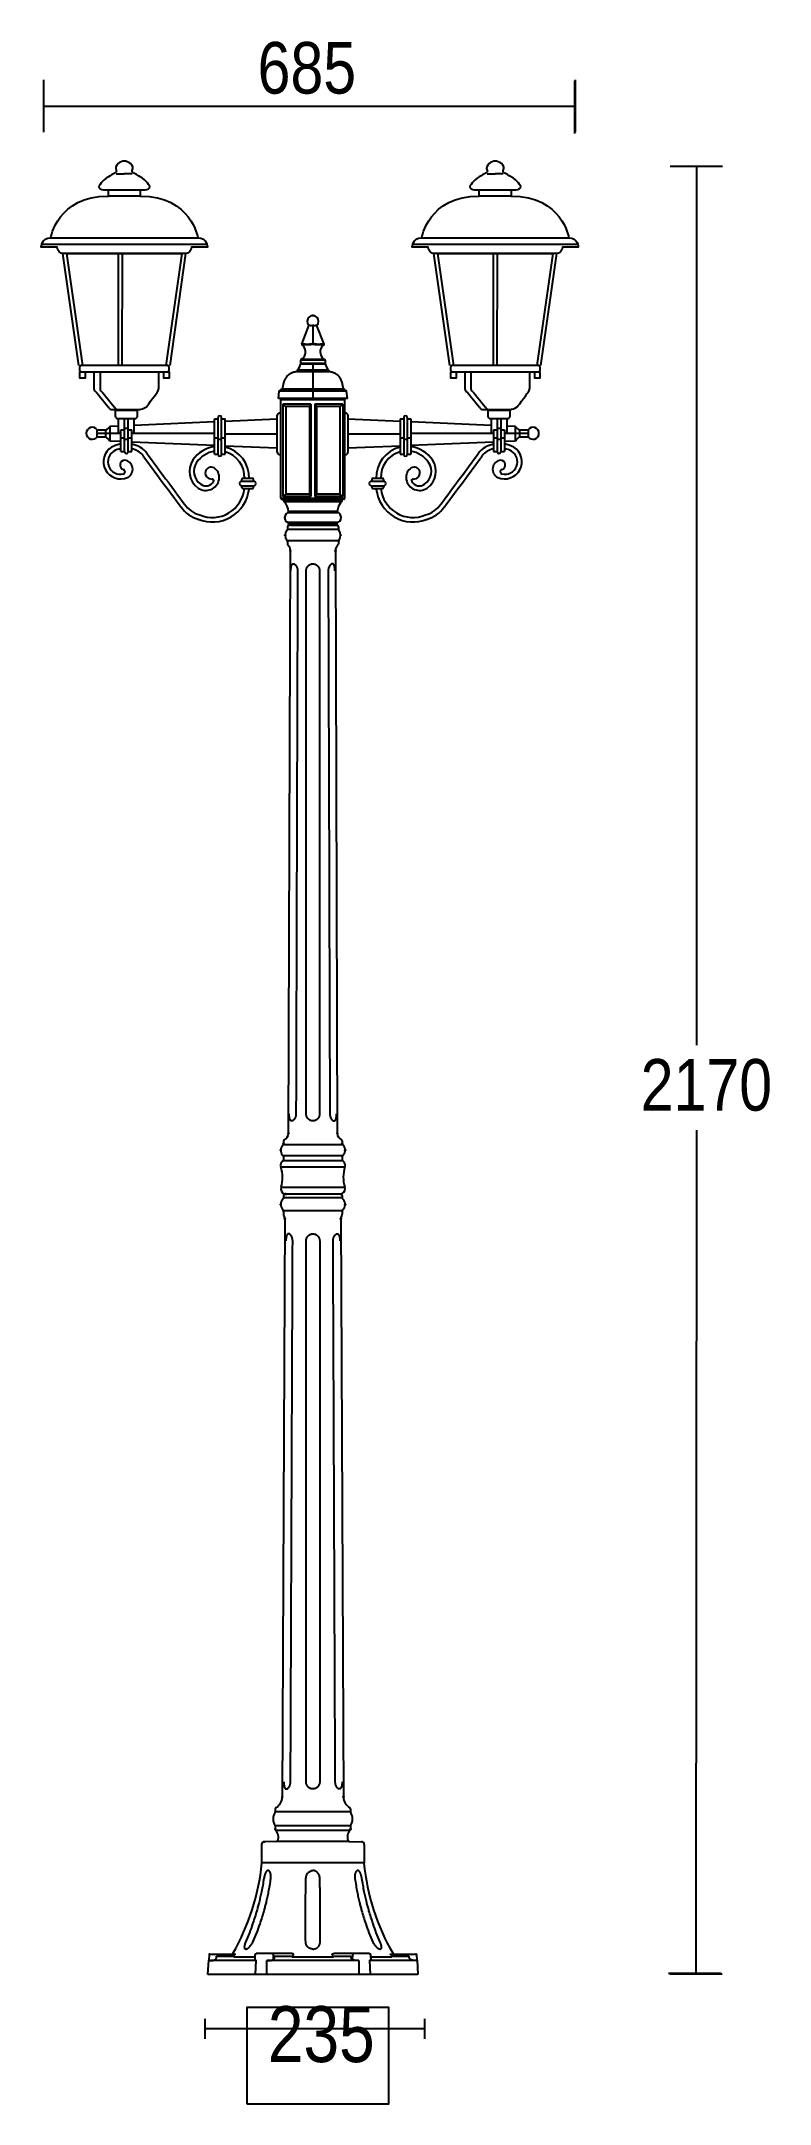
# Model space of a CAD drawing. Extents: x 0 to 129, y 0 to 366.
import ezdxf

# ---------------------------------------------------------------- set-up
doc = ezdxf.new("R2010")
doc.units = 0
doc.layers.add('LIVELLO_1', color=160, linetype='Continuous')
doc.styles.add('STD', font='txt')

# ---------------------------------------------------------------- blocks, each defined once
blk = doc.blocks.new('AI9-BLK1')
at = {"layer": 'LIVELLO_1', "color": 7}
for p, q in [((-63.81, 166.02), (-63.81, 175.3)), ((30.31, 165.82), (30.31, 175.1)), ((30.42, 166.02), (30.42, 175.3)), ((-63.81, 170.66), (-22.44, 170.66)), ((-36.42, 170.66), (30.43, 170.66)), ((-50.94, 158.66), (-49.52, 158.66)), ((-48.11, 158.66), (-49.52, 158.66)), ((14.8, 158.66), (16.22, 158.66)), ((17.64, 158.66), (16.22, 158.66)), ((47.22, 159.98), (56.51, 159.98)), ((51.87, 159.98), (51.87, 4.19)), ((-62.54, 147.33), (-36.5, 147.33)), ((3.2, 147.33), (29.24, 147.33)), ((-64.24, 146.2), (-34.8, 146.2)), ((-57.56, 124.68), (-60.39, 144.5)), ((-50.56, 124.8), (-50.54, 144.52)), ((-49.89, 124.87), (-49.87, 144.58)), ((-38.65, 144.5), (-41.48, 124.68)), ((1.5, 146.2), (30.94, 146.2)), ((8.18, 124.68), (5.35, 144.5)), ((15.89, 124.68), (15.92, 144.4)), ((16.56, 124.75), (16.59, 144.47)), ((27.09, 144.5), (24.26, 124.68)), ((-18.08, 128.46), (-16.76, 131.86)), ((-16.1, 131.86), (-16.1, 128.56)), ((-14.12, 128.46), (-15.44, 131.86)), ((-18.02, 128.43), (-17.98, 128.49)), ((-18.28, 124.95), (-13.92, 124.95)), ((-18.27, 125.65), (-18.27, 125.01)), ((-13.94, 125.65), (-18.27, 125.65)), ((-13.97, 125.72), (-18.23, 125.72)), ((-16.1, 125.01), (-18.21, 125.01)), ((-16.1, 125.01), (-16.1, 118.81)), ((-13.99, 125.01), (-16.1, 125.01)), ((-13.94, 125.65), (-13.94, 125.01)), ((-21.51, 120.5), (-21.27, 121.68)), ((-18.97, 123.64), (-19.31, 123.52)), ((-18.97, 123.64), (-13.23, 123.64)), ((-18.89, 123.82), (-18.9, 123.71)), ((-13.3, 123.71), (-18.9, 123.71)), ((-18.89, 123.82), (-13.31, 123.82)), ((-13.33, 123.87), (-18.87, 123.87)), ((-13.31, 123.82), (-13.3, 123.71)), ((-12.89, 123.52), (-13.23, 123.64)), ((-10.69, 120.5), (-10.93, 121.68)), ((-22.22, 118.81), (-22.09, 120.14)), ((-16.1, 118.81), (-22.22, 118.81)), ((-22.01, 120.21), (-10.2, 120.21)), ((-10.41, 120.37), (-21.8, 120.37)), ((-21.8, 120.27), (-21.8, 120.37)), ((-21.8, 120.27), (-10.4, 120.27)), ((-21.76, 118.62), (-10.45, 118.62)), ((-21.76, 101.17), (-21.76, 118.62)), ((-21.72, 120.44), (-10.49, 120.44)), ((-21.62, 118.77), (-21.13, 118.81)), ((-10.59, 118.77), (-21.62, 118.77)), ((-10.69, 120.5), (-21.51, 120.5)), ((-21.4, 117.84), (-21.4, 101.45)), ((-20.9, 117.4), (-21.4, 117.84)), ((-16.46, 117.84), (-21.4, 117.84)), ((-21.13, 118.81), (-11.07, 118.81)), ((-20.9, 117.4), (-20.9, 101.89)), ((-16.72, 117.4), (-20.9, 117.4)), ((-16.46, 117.84), (-16.72, 117.4)), ((-16.72, 117.4), (-16.72, 101.89)), ((-16.46, 117.84), (-16.46, 101.45)), ((-9.98, 118.81), (-16.1, 118.81)), ((-15.75, 117.84), (-15.75, 101.45)), ((-10.81, 117.84), (-15.75, 117.84)), ((-15.48, 117.4), (-15.48, 101.89)), ((-10.81, 117.84), (-11.3, 117.4)), ((-11.3, 117.4), (-11.3, 101.89)), ((-10.59, 118.77), (-11.07, 118.81)), ((-10.81, 117.84), (-10.81, 101.45)), ((-10.45, 101.17), (-10.45, 118.62)), ((-10.4, 120.27), (-10.41, 120.37)), ((-9.98, 118.81), (-10.12, 120.14)), ((-50.54, 113.95), (-52.07, 113.89)), ((-52.07, 113.89), (-52.07, 111.26)), ((-51.1, 116.75), (-47.21, 116.75)), ((-51.1, 115.66), (-51.1, 116.75)), ((-50.7, 115.26), (-47.62, 115.26)), ((-50.54, 112.66), (-50.54, 115.26)), ((-49.47, 109.37), (-49.47, 115.26)), ((-49.47, 113.58), (-48.85, 113.58)), ((-48.85, 109.37), (-48.85, 115.26)), ((-47.78, 112.66), (-47.78, 115.26)), ((-33.56, 114.68), (-47.78, 114.07)), ((-47.21, 115.66), (-47.21, 116.75)), ((-33.56, 108.95), (-33.56, 115.21)), ((-33.56, 115.21), (-32.91, 115.21)), ((-32.91, 108.91), (-32.91, 115.45)), ((-32.29, 108.91), (-32.29, 115.45)), ((-32.29, 115.21), (-31.64, 115.21)), ((-31.64, 108.95), (-31.64, 115.21)), ((-22.41, 115.15), (-31.64, 114.76)), ((-22.41, 109.3), (-22.41, 115.85)), ((-22.01, 116.25), (-21.84, 116.25)), ((-10.45, 116.25), (-10.28, 116.25)), ((-9.88, 115.85), (-9.88, 109.3)), ((-0.65, 114.76), (-9.88, 115.15)), ((-0.65, 115.21), (0, 115.21)), ((-0.65, 115.21), (-0.65, 108.95)), ((0, 115.45), (0, 108.91)), ((0.62, 115.45), (0.62, 108.91)), ((0.62, 115.21), (1.27, 115.21)), ((1.27, 115.21), (1.27, 108.95)), ((15.49, 114.07), (1.27, 114.68)), ((14.93, 116.75), (14.93, 115.66)), ((14.93, 116.75), (18.81, 116.75)), ((15.33, 115.26), (18.41, 115.26)), ((15.49, 115.26), (15.49, 112.66)), ((16.56, 115.26), (16.56, 109.37)), ((16.56, 113.58), (17.18, 113.58)), ((17.18, 115.26), (17.18, 109.37)), ((18.25, 115.26), (18.25, 112.66)), ((19.78, 113.89), (18.25, 113.95)), ((18.81, 116.75), (18.81, 115.66)), ((19.78, 111.26), (19.78, 113.89)), ((-54.33, 113.27), (-52.8, 113.27)), ((-54.33, 112.05), (-54.33, 113.27)), ((-54.33, 112.66), (-50.12, 112.66)), ((-54.33, 112.05), (-52.8, 112.05)), ((-52.8, 112.05), (-52.8, 113.27)), ((-50.12, 111.18), (-52.07, 111.26)), ((-50.12, 109.41), (-50.12, 113.25)), ((-50.12, 113.25), (-49.47, 113.25)), ((-50.12, 111.83), (-49.47, 111.83)), ((-49.47, 111.62), (-48.85, 111.62)), ((-48.85, 113.25), (-48.2, 113.25)), ((-48.85, 111.83), (-48.2, 111.83)), ((-48.2, 109.41), (-48.2, 113.25)), ((-48.2, 112.66), (-33.56, 112.66)), ((-33.56, 110.47), (-48.2, 111.1)), ((-33.56, 111.83), (-32.91, 111.83)), ((-32.91, 111.63), (-32.29, 111.63)), ((-32.29, 111.83), (-31.64, 111.83)), ((-31.64, 112.58), (-22.41, 112.58)), ((-22.41, 110), (-31.64, 110.39)), ((-9.88, 112.58), (-0.65, 112.58)), ((-0.65, 110.39), (-9.88, 110)), ((-0.65, 111.83), (0, 111.83)), ((0, 111.63), (0.62, 111.63)), ((0.62, 111.83), (1.27, 111.83)), ((1.27, 112.66), (15.91, 112.66)), ((15.91, 111.1), (1.27, 110.47)), ((15.91, 113.25), (16.56, 113.25)), ((15.91, 113.25), (15.91, 109.41)), ((15.91, 111.83), (16.56, 111.83)), ((16.56, 111.62), (17.18, 111.62)), ((17.18, 113.25), (17.83, 113.25)), ((17.18, 111.83), (17.83, 111.83)), ((17.83, 113.25), (17.83, 109.41)), ((17.83, 112.66), (22.04, 112.66)), ((19.78, 111.26), (17.83, 111.18)), ((20.51, 113.27), (20.51, 112.05)), ((20.51, 113.27), (22.04, 113.27)), ((20.51, 112.05), (22.04, 112.05)), ((22.04, 113.27), (22.04, 112.05)), ((-50.12, 109.41), (-49.47, 109.41)), ((-48.85, 109.41), (-48.2, 109.41)), ((-33.56, 108.95), (-32.91, 108.95)), ((-32.29, 108.95), (-31.64, 108.95)), ((-22.01, 108.89), (-21.84, 108.89)), ((-10.45, 108.89), (-10.28, 108.89)), ((-0.65, 108.95), (0, 108.95)), ((0.62, 108.95), (1.27, 108.95)), ((15.91, 109.41), (16.56, 109.41)), ((17.18, 109.41), (17.83, 109.41)), ((-28.68, 104.2), (-28.68, 104.49)), ((-28.68, 104.2), (-26.62, 104.2)), ((-28.68, 103.34), (-26.62, 103.34)), ((-28.68, 103.05), (-28.68, 103.34)), ((-28.48, 104.69), (-26.82, 104.69)), ((-28.48, 102.85), (-26.82, 102.85)), ((-26.62, 104.2), (-26.62, 104.49)), ((-26.62, 103.05), (-26.62, 103.34)), ((-5.67, 104.49), (-5.67, 104.2)), ((-5.67, 104.2), (-3.6, 104.2)), ((-5.67, 103.34), (-5.67, 103.05)), ((-5.67, 103.34), (-3.6, 103.34)), ((-5.47, 104.69), (-3.8, 104.69)), ((-5.47, 102.85), (-3.8, 102.85)), ((-3.6, 104.49), (-3.6, 104.2)), ((-3.6, 103.34), (-3.6, 103.05)), ((-21.76, 101.17), (-10.45, 101.17)), ((-10.59, 101.01), (-21.62, 101.01)), ((-21.62, 101.01), (-21.44, 101.01)), ((-20.9, 101.89), (-21.4, 101.45)), ((-16.46, 101.45), (-21.4, 101.45)), ((-21.29, 100.85), (-10.91, 100.85)), ((-21.29, 100.68), (-21.29, 100.85)), ((-10.91, 100.68), (-21.29, 100.68)), ((-21.24, 100.57), (-10.96, 100.57)), ((-16.72, 101.89), (-20.9, 101.89)), ((-11.77, 98.79), (-20.44, 98.79)), ((-16.46, 101.45), (-16.72, 101.89)), ((-15.48, 101.89), (-15.75, 101.45)), ((-10.81, 101.45), (-15.75, 101.45)), ((-11.3, 101.89), (-15.48, 101.89)), ((-10.81, 101.45), (-11.3, 101.89)), ((-10.91, 100.68), (-10.91, 100.85)), ((-10.59, 101.01), (-10.76, 101.01)), ((-20.63, 96.09), (-20.63, 95.63)), ((-11.57, 95.63), (-20.63, 95.63)), ((-20.53, 98.64), (-11.68, 98.64)), ((-11.67, 96.85), (-20.53, 96.85)), ((-20.44, 96.71), (-11.77, 96.71)), ((-20.44, 96.56), (-20.44, 96.71)), ((-11.77, 96.56), (-20.44, 96.56)), ((-19.97, 96.35), (-20.4, 96.32)), ((-20.3, 96.41), (-11.91, 96.41)), ((-20.3, 96.41), (-19.66, 96.35)), ((-12.23, 96.35), (-19.97, 96.35)), ((-12.23, 96.35), (-11.81, 96.32)), ((-11.77, 96.56), (-11.77, 96.71)), ((-11.57, 96.09), (-11.57, 95.63)), ((-11.57, 93.59), (-20.63, 93.59)), ((-20.63, 93.59), (-20.63, 93.03)), ((-20.43, -11.42), (-20.09, 91.88)), ((-12.11, 91.88), (-11.77, -11.42)), ((-11.57, 93.59), (-11.57, 93.03)), ((51.87, -10.86), (51.79, -160.39)), ((-10.83, -13.43), (-21.37, -13.43)), ((-21.29, -12.75), (-21.29, -13.26)), ((-10.91, -12.75), (-10.91, -13.26)), ((-21.77, -17.35), (-10.43, -17.35)), ((-10.81, -16.29), (-21.4, -16.29)), ((-10.83, -15.39), (-21.37, -15.39)), ((-21.29, -15.56), (-21.29, -16.09)), ((-10.91, -15.56), (-10.91, -16.09)), ((-21.75, -20.97), (-10.45, -20.97)), ((-21.29, -22.43), (-21.29, -22.87)), ((-10.91, -22.87), (-21.29, -22.87)), ((-10.91, -25.17), (-21.29, -25.17)), ((-21.29, -25.17), (-21.29, -25.77)), ((-21.06, -22.2), (-20.75, -22.17)), ((-11.28, -22.17), (-20.93, -22.17)), ((-11.46, -22.17), (-20.75, -22.17)), ((-11.15, -22.2), (-11.46, -22.17)), ((-10.91, -22.43), (-10.91, -22.87)), ((-10.91, -25.17), (-10.91, -25.77)), ((-21.06, -26.56), (-21.52, -129.04)), ((-11.15, -26.56), (-10.68, -129.04)), ((-22.76, -131.13), (-22.76, -131.69)), ((-9.44, -131.13), (-9.44, -131.69)), ((-9.44, -131.69), (-22.76, -131.69)), ((-9.44, -134.16), (-22.76, -134.16)), ((-22.76, -134.16), (-22.76, -134.76)), ((-22.7, -134.92), (-9.51, -134.92)), ((-9.44, -134.16), (-9.44, -134.76)), ((-25.2, -137.44), (-25.2, -140.69)), ((-22.55, -136.9), (-24.74, -136.98)), ((-21.55, -136.9), (-22.55, -136.9)), ((-9.65, -136.9), (-7.46, -136.98)), ((-7, -137.44), (-7, -140.69)), ((-25.2, -140.69), (-25.13, -140.69)), ((-7, -140.69), (-7.15, -140.69)), ((-34.51, -157.03), (-34.55, -157.96)), ((-34.35, -156.88), (-30.43, -156.88)), ((-30.43, -156.88), (-29.95, -156.88)), ((-26.37, -157.03), (-26.39, -157.28)), ((-19.79, -156.8), (-26.13, -156.8)), ((-23.16, -157.03), (-23.14, -157.86)), ((-6.08, -156.8), (-12.41, -156.8)), ((-9.06, -157.86), (-9.04, -157.03)), ((-5.82, -157.28), (-5.83, -157.03)), ((-2.25, -156.88), (-1.77, -156.88)), ((-1.77, -156.88), (2.15, -156.88)), ((2.35, -157.96), (2.3, -157.03)), ((-34.7, -160.52), (-34.57, -157.97)), ((-26.25, -160.52), (-34.7, -160.52)), ((-33.17, -157.28), (-30.14, -157.28)), ((-30.09, -157.35), (-26.45, -157.35)), ((-26.39, -157.28), (-26.42, -157.86)), ((-24.24, -160.52), (-26.25, -160.52)), ((-24.24, -160.52), (-24.24, -158.03)), ((-16.1, -160.52), (-24.24, -160.52)), ((-22.88, -157.28), (-19.86, -157.28)), ((-19.75, -157.35), (-16.1, -157.35)), ((-16.1, -157.35), (-12.46, -157.35)), ((-7.96, -160.52), (-16.1, -160.52)), ((-12.35, -157.28), (-9.32, -157.28)), ((-7.96, -158.03), (-7.96, -160.52)), ((-5.95, -160.52), (-7.96, -160.52)), ((2.5, -160.52), (-5.95, -160.52)), ((-5.79, -157.86), (-5.82, -157.28)), ((-5.76, -157.35), (-2.11, -157.35)), ((-2.06, -157.28), (0.96, -157.28)), ((2.36, -157.97), (2.5, -160.52)), ((46.95, -160.27), (56.24, -160.27)), ((47.15, -160.38), (56.44, -160.38)), ((-35.28, -168.38), (-35.28, -171.88)), ((3.69, -170.13), (-35.28, -170.13)), ((3.69, -168.38), (3.69, -171.88))]:
    blk.add_line(p, q, dxfattribs=at)
for points in [[(-52.35, 155.83), (-46.69, 155.83), (-46.69, 154.69), (-52.35, 154.69)], [(13.39, 155.83), (19.05, 155.83), (19.05, 154.69), (13.39, 154.69)], [(-57.38, 123.53), (-56.48, 123.53), (-56.48, 122.43), (-57.38, 122.43)], [(-42.5, 123.53), (-41.6, 123.53), (-41.6, 122.43), (-42.5, 122.43)], [(8.37, 123.53), (9.27, 123.53), (9.27, 122.43), (8.37, 122.43)], [(23.25, 123.53), (24.14, 123.53), (24.14, 122.43), (23.25, 122.43)], [(-27.82, -183.41), (-2.66, -183.41), (-2.66, -166.33), (-27.82, -166.33)]]:
    blk.add_lwpolyline(points, close=True, dxfattribs=at)
for points in [[(-56.88, 124.68), (-59.71, 144.5), (-39.33, 144.5), (-42.16, 124.68)], [(8.86, 124.68), (6.03, 144.5), (26.41, 144.5), (23.58, 124.68)], [(-16.76, 131.86), (-16.72, 131.84), (-16.68, 131.83), (-16.64, 131.81), (-16.6, 131.8), (-16.56, 131.79), (-16.51, 131.79), (-16.47, 131.79), (-16.42, 131.79), (-16.38, 131.79), (-16.33, 131.79), (-16.28, 131.8), (-16.24, 131.81), (-16.19, 131.83), (-16.14, 131.84), (-16.1, 131.86)], [(-16.1, 131.86), (-16.07, 131.84), (-16.03, 131.83), (-15.99, 131.82), (-15.95, 131.81), (-15.91, 131.8), (-15.87, 131.79), (-15.83, 131.79), (-15.79, 131.79), (-15.76, 131.79), (-15.72, 131.79), (-15.68, 131.79), (-15.65, 131.79), (-15.61, 131.8), (-15.57, 131.81), (-15.54, 131.82), (-15.51, 131.83), (-15.48, 131.84), (-15.44, 131.86)], [(-18.02, 128.6), (-18.03, 128.59), (-18.03, 128.59), (-18.03, 128.58), (-18.03, 128.57), (-18.03, 128.56), (-18.03, 128.56), (-18.03, 128.55), (-18.02, 128.54), (-18.02, 128.53), (-18.01, 128.53), (-18.01, 128.52), (-18, 128.51), (-18, 128.51), (-17.99, 128.5), (-17.98, 128.49)], [(-18.02, 128.6), (-17.89, 128.57), (-17.76, 128.54), (-17.63, 128.51), (-17.51, 128.49), (-17.39, 128.47), (-17.27, 128.46), (-17.15, 128.46), (-17.03, 128.46), (-16.91, 128.46), (-16.79, 128.47), (-16.66, 128.49), (-16.53, 128.51), (-16.39, 128.54), (-16.25, 128.57), (-16.1, 128.6)], [(-17.98, 128.49), (-17.9, 128.47), (-17.82, 128.46), (-17.73, 128.44), (-17.65, 128.42), (-17.56, 128.41), (-17.48, 128.39), (-17.39, 128.38), (-17.3, 128.38), (-17.21, 128.37), (-17.12, 128.37), (-17.03, 128.37), (-16.94, 128.37), (-16.85, 128.38), (-16.76, 128.38), (-16.66, 128.39), (-16.57, 128.41), (-16.48, 128.42), (-16.38, 128.44), (-16.29, 128.46), (-16.2, 128.47), (-16.1, 128.49)], [(-16.1, 128.6), (-15.95, 128.57), (-15.81, 128.54), (-15.67, 128.51), (-15.54, 128.49), (-15.42, 128.47), (-15.29, 128.46), (-15.17, 128.46), (-15.06, 128.46), (-14.94, 128.46), (-14.82, 128.47), (-14.7, 128.49), (-14.57, 128.51), (-14.45, 128.54), (-14.32, 128.57), (-14.18, 128.6)], [(-16.1, 128.49), (-16.01, 128.47), (-15.91, 128.46), (-15.82, 128.44), (-15.73, 128.42), (-15.63, 128.41), (-15.54, 128.39), (-15.45, 128.38), (-15.35, 128.38), (-15.26, 128.37), (-15.17, 128.37), (-15.08, 128.37), (-14.99, 128.37), (-14.91, 128.38), (-14.82, 128.38), (-14.73, 128.39), (-14.64, 128.41), (-14.56, 128.42), (-14.47, 128.44), (-14.39, 128.46), (-14.3, 128.47), (-14.22, 128.49)], [(-14.18, 128.6), (-14.18, 128.59), (-14.18, 128.59), (-14.17, 128.58), (-14.17, 128.57), (-14.18, 128.56), (-14.18, 128.56), (-14.18, 128.55), (-14.18, 128.54), (-14.19, 128.53), (-14.19, 128.53), (-14.19, 128.52), (-14.2, 128.51), (-14.21, 128.51), (-14.21, 128.5), (-14.22, 128.49)], [(-14.21, 128.48), (-14.19, 128.43), (-14.18, 128.41), (-14.17, 128.39)], [(-11.3, 117.4), (-15.48, 117.4), (-15.75, 117.84)], [(-20.03, 96.35), (-16.1, 96.35), (-12.17, 96.35)], [(-11.91, 96.41), (-12.54, 96.35), (-19.66, 96.35)], [(-9.65, -136.9), (-10.65, -136.9), (-21.55, -136.9)], [(-7.15, -140.69), (-16.1, -140.69), (-25.13, -140.69)], [(-26.25, -160.52), (-26.14, -158.03), (-34.27, -158.03)], [(-7.96, -158.03), (-16.1, -158.03), (-24.24, -158.03)], [(2.08, -158.03), (-6.06, -158.03), (-5.95, -160.52)]]:
    blk.add_lwpolyline(points, dxfattribs=at)
for centre, radius in [((-16.1, 133.53), 0.071), ((-20.4, 96.32), 0.0698), ((-20.09, 91.84), 0.0699), ((-21.29, -13.26), 0.0721), ((-20.43, -11.42), 0.0731), ((-21.81, -24.02), 0.072), ((-20.93, -22.17), 0.072), ((-10.68, -128.99), 0.072), ((-22.76, -134.76), 0.0731)]:
    blk.add_circle(centre, radius, dxfattribs=at)
for centre, major_axis, ratio in [((-12.17, 96.35), (-0.0006, -0.0737), 0.977771), ((-21.02, 94.61), (0.071, 0), 0.975973), ((-20.63, 93.59), (0.0037, -0.0737), 0.976572), ((-12.11, 91.84), (0.071, 0), 0.97603), ((-11.57, 93.59), (0.0016, -0.0737), 0.977563), ((-11.18, 94.61), (0.071, 0), 0.976501), ((-21.81, -14.41), (-0.0017, -0.0736), 0.978654), ((-11.77, -11.42), (0.0006, -0.0737), 0.977771), ((-10.91, -13.26), (0.0731, 0), 0.980011), ((-10.39, -14.41), (-0.0011, -0.0736), 0.987005), ((-21.29, -25.17), (0.0721, 0), 0.932176), ((-21.06, -22.2), (0.0005, -0.0737), 0.976612), ((-10.91, -25.17), (0.0731, 0), 0.918765), ((-10.39, -24.02), (0.0726, 0), 0.9847), ((-21.06, -26.56), (0.072, 0), 0.933042), ((-11.14, -26.56), (-0.0006, -0.0737), 0.977771), ((-21.52, -129.04), (-0.0017, -0.0737), 0.976369), ((-9.44, -134.76), (-0.0006, -0.0734), 0.982361), ((-24.74, -136.98), (0.0721, 0), 0.989508)]:
    blk.add_ellipse(centre, major_axis=major_axis, ratio=ratio, dxfattribs=at)
for points, knots in [([(-46.69, 155.83), (-46.69, 155.83), (-44.99, 155.59), (-44.99, 156.39), (-44.99, 156.39), (-45.56, 157.52), (-46.69, 158.09), (-47.63, 158.76), (-48.29, 158.86), (-48.11, 159.22), (-47.6, 160.24), (-48.96, 160.92), (-49.52, 160.92), (-50.09, 160.92), (-51.44, 160.24), (-50.94, 159.22), (-50.75, 158.86), (-51.41, 158.76), (-52.35, 158.09), (-53.48, 157.52), (-54.05, 156.39), (-54.05, 156.39), (-54.05, 155.59), (-52.35, 155.83), (-52.35, 155.83)], [0, 0, 0, 0, 1, 1, 1, 2, 2, 2, 3, 3, 3, 4, 4, 4, 5, 5, 5, 6, 6, 6, 7, 7, 7, 8, 8, 8, 8]), ([(19.05, 155.83), (19.05, 155.83), (20.75, 155.59), (20.75, 156.39), (20.75, 156.39), (20.18, 157.52), (19.05, 158.09), (18.11, 158.76), (17.45, 158.86), (17.64, 159.22), (18.14, 160.24), (16.79, 160.92), (16.22, 160.92), (15.66, 160.92), (14.3, 160.24), (14.8, 159.22), (14.99, 158.86), (14.33, 158.76), (13.39, 158.09), (12.26, 157.52), (11.69, 156.39), (11.69, 156.39), (11.69, 155.59), (13.39, 155.83), (13.39, 155.83)], [0, 0, 0, 0, 1, 1, 1, 2, 2, 2, 3, 3, 3, 4, 4, 4, 5, 5, 5, 6, 6, 6, 7, 7, 7, 8, 8, 8, 8]), ([(-46.69, 154.69), (-37.63, 154.69), (-36.5, 147.33), (-36.5, 147.33), (-34.8, 147.33), (-34.8, 145.63), (-34.8, 145.63), (-34.8, 145.63), (-37.63, 145.63), (-37.63, 145.63), (-37.63, 145.01), (-38.14, 144.5), (-38.76, 144.5), (-38.76, 144.5), (-60.28, 144.5), (-60.28, 144.5), (-60.91, 144.5), (-61.41, 145.01), (-61.41, 145.63), (-61.41, 145.63), (-64.24, 145.63), (-64.24, 145.63), (-64.24, 145.63), (-64.24, 147.33), (-62.54, 147.33), (-62.54, 147.33), (-61.41, 154.69), (-52.35, 154.69)], [0, 0, 0, 0, 1, 1, 1, 2, 2, 2, 3, 3, 3, 4, 4, 4, 5, 5, 5, 6, 6, 6, 7, 7, 7, 8, 8, 8, 9, 9, 9, 9]), ([(19.05, 154.69), (28.11, 154.69), (29.24, 147.33), (29.24, 147.33), (30.94, 147.33), (30.94, 145.63), (30.94, 145.63), (30.94, 145.63), (28.11, 145.63), (28.11, 145.63), (28.11, 145.01), (27.6, 144.5), (26.98, 144.5), (26.98, 144.5), (5.46, 144.5), (5.46, 144.5), (4.84, 144.5), (4.33, 145.01), (4.33, 145.63), (4.33, 145.63), (1.5, 145.63), (1.5, 145.63), (1.5, 145.63), (1.5, 147.33), (3.2, 147.33), (3.2, 147.33), (4.33, 154.69), (13.39, 154.69)], [0, 0, 0, 0, 1, 1, 1, 2, 2, 2, 3, 3, 3, 4, 4, 4, 5, 5, 5, 6, 6, 6, 7, 7, 7, 8, 8, 8, 9, 9, 9, 9]), ([(-15.42, 131.79), (-15.01, 132.16), (-14.98, 132.8), (-15.36, 133.21), (-15.75, 133.62), (-16.38, 133.64), (-16.79, 133.26), (-17.19, 132.88), (-17.21, 132.24), (-16.84, 131.84), (-16.82, 131.82), (-16.81, 131.8), (-16.79, 131.79)], [0, 0, 0, 0, 1, 1, 1, 2, 2, 2, 3, 3, 3, 4, 4, 4, 4]), ([(-18.23, 125.72), (-17.47, 126.11), (-17.17, 127.04), (-17.56, 127.8), (-17.67, 128.03), (-17.84, 128.22), (-18.05, 128.36)], [0, 0, 0, 0, 1, 1, 1, 2, 2, 2, 2]), ([(-14.15, 128.36), (-14.85, 127.88), (-15.02, 126.91), (-14.54, 126.21), (-14.39, 126), (-14.2, 125.83), (-13.97, 125.72)], [0, 0, 0, 0, 1, 1, 1, 2, 2, 2, 2]), ([(-57.17, 124.68), (-57.17, 124.68), (-41.88, 124.68), (-41.88, 124.68), (-41.72, 124.68), (-41.6, 124.56), (-41.6, 124.4), (-41.6, 124.4), (-41.6, 123.83), (-41.6, 123.83), (-41.6, 123.68), (-41.72, 123.55), (-41.88, 123.55), (-41.88, 123.55), (-57.17, 123.55), (-57.17, 123.55), (-57.32, 123.55), (-57.45, 123.68), (-57.45, 123.83), (-57.45, 123.83), (-57.45, 124.4), (-57.45, 124.4), (-57.45, 124.56), (-57.32, 124.68), (-57.17, 124.68)], [0, 0, 0, 0, 1, 1, 1, 2, 2, 2, 3, 3, 3, 4, 4, 4, 5, 5, 5, 6, 6, 6, 7, 7, 7, 8, 8, 8, 8]), ([(8.58, 124.68), (8.58, 124.68), (23.86, 124.68), (23.86, 124.68), (24.02, 124.68), (24.15, 124.56), (24.15, 124.4), (24.15, 124.4), (24.15, 123.83), (24.15, 123.83), (24.15, 123.68), (24.02, 123.55), (23.86, 123.55), (23.86, 123.55), (8.58, 123.55), (8.58, 123.55), (8.42, 123.55), (8.29, 123.68), (8.29, 123.83), (8.29, 123.83), (8.29, 124.4), (8.29, 124.4), (8.29, 124.56), (8.42, 124.68), (8.58, 124.68)], [0, 0, 0, 0, 1, 1, 1, 2, 2, 2, 3, 3, 3, 4, 4, 4, 5, 5, 5, 6, 6, 6, 7, 7, 7, 8, 8, 8, 8]), ([(-54.9, 123.37), (-54.9, 123.37), (-54.9, 120.55), (-54.9, 120.55), (-54.9, 120.55), (-54.9, 120.25), (-54.59, 120.02), (-54.28, 119.79), (-52.31, 117.21), (-52.31, 117.21), (-52.31, 117.21), (-52.08, 116.9), (-51.85, 116.9), (-51.85, 116.9), (-46.75, 116.9), (-46.75, 116.9), (-46.75, 116.9), (-45.92, 117.06), (-45.61, 117.36), (-45.31, 117.66), (-43.63, 120.02), (-43.63, 120.02), (-43.63, 120.02), (-43.41, 120.33), (-43.41, 120.71), (-43.41, 120.71), (-43.41, 123.45), (-43.41, 123.45)], [0, 0, 0, 0, 1, 1, 1, 2, 2, 2, 3, 3, 3, 4, 4, 4, 5, 5, 5, 6, 6, 6, 7, 7, 7, 8, 8, 8, 9, 9, 9, 9]), ([(-53.83, 123.37), (-53.83, 123.37), (-53.83, 120.55), (-53.83, 120.55), (-53.83, 120.55), (-53.83, 120.25), (-53.52, 120.02), (-53.22, 119.79), (-51.24, 117.21), (-51.24, 117.21), (-51.24, 117.21), (-51.09, 116.9), (-50.79, 116.9), (-50.79, 116.9), (-46.75, 116.9), (-46.75, 116.9), (-46.75, 116.9), (-45.92, 117.06), (-45.61, 117.36), (-45.31, 117.66), (-43.63, 120.02), (-43.63, 120.02), (-43.63, 120.02), (-43.41, 120.33), (-43.41, 120.71), (-43.41, 120.71), (-43.41, 123.45), (-43.41, 123.45)], [0, 0, 0, 0, 1, 1, 1, 2, 2, 2, 3, 3, 3, 4, 4, 4, 5, 5, 5, 6, 6, 6, 7, 7, 7, 8, 8, 8, 9, 9, 9, 9]), ([(-19.31, 123.52), (-19.37, 123.51), (-19.43, 123.49), (-19.49, 123.48), (-19.55, 123.46), (-19.61, 123.44), (-19.67, 123.42), (-19.73, 123.39), (-19.79, 123.37), (-19.85, 123.34), (-19.92, 123.32), (-19.97, 123.29), (-20.03, 123.25), (-20.09, 123.22), (-20.15, 123.19), (-20.2, 123.16), (-20.25, 123.12), (-20.31, 123.09), (-20.36, 123.05), (-20.41, 123.02), (-20.45, 122.98), (-20.5, 122.94), (-20.55, 122.9), (-20.59, 122.86), (-20.63, 122.82), (-20.67, 122.78), (-20.71, 122.74), (-20.75, 122.7), (-20.79, 122.66), (-20.82, 122.62), (-20.85, 122.57), (-20.9, 122.51), (-20.94, 122.45), (-20.98, 122.39), (-21.02, 122.33), (-21.05, 122.27), (-21.08, 122.21), (-21.13, 122.12), (-21.16, 122.04), (-21.19, 121.96), (-21.22, 121.87), (-21.24, 121.77), (-21.27, 121.68)], [0, 0, 0, 0, 1, 1, 1, 2, 2, 2, 3, 3, 3, 4, 4, 4, 5, 5, 5, 6, 6, 6, 7, 7, 7, 8, 8, 8, 9, 9, 9, 10, 10, 10, 11, 11, 11, 12, 12, 12, 13, 13, 13, 14, 14, 14, 14]), ([(-10.93, 121.68), (-10.96, 121.77), (-10.98, 121.87), (-11.01, 121.96), (-11.04, 122.04), (-11.08, 122.12), (-11.12, 122.21), (-11.15, 122.27), (-11.19, 122.33), (-11.23, 122.39), (-11.27, 122.45), (-11.31, 122.51), (-11.35, 122.57), (-11.38, 122.62), (-11.42, 122.66), (-11.46, 122.7), (-11.49, 122.74), (-11.53, 122.78), (-11.57, 122.82), (-11.61, 122.86), (-11.66, 122.9), (-11.7, 122.94), (-11.75, 122.98), (-11.8, 123.02), (-11.84, 123.05), (-11.89, 123.09), (-11.95, 123.12), (-12, 123.16), (-12.06, 123.19), (-12.11, 123.22), (-12.17, 123.25), (-12.23, 123.29), (-12.29, 123.32), (-12.35, 123.34), (-12.41, 123.37), (-12.47, 123.39), (-12.54, 123.42), (-12.59, 123.44), (-12.66, 123.46), (-12.72, 123.48), (-12.78, 123.49), (-12.83, 123.51), (-12.89, 123.52)], [0, 0, 0, 0, 1, 1, 1, 2, 2, 2, 3, 3, 3, 4, 4, 4, 5, 5, 5, 6, 6, 6, 7, 7, 7, 8, 8, 8, 9, 9, 9, 10, 10, 10, 11, 11, 11, 12, 12, 12, 13, 13, 13, 14, 14, 14, 14]), ([(10.85, 123.37), (10.85, 123.37), (10.85, 120.55), (10.85, 120.55), (10.85, 120.55), (10.85, 120.25), (11.15, 120.02), (11.46, 119.79), (13.44, 117.21), (13.44, 117.21), (13.44, 117.21), (13.66, 116.9), (13.89, 116.9), (13.89, 116.9), (18.99, 116.9), (18.99, 116.9), (18.99, 116.9), (19.82, 117.06), (20.13, 117.36), (20.43, 117.66), (22.11, 120.02), (22.11, 120.02), (22.11, 120.02), (22.34, 120.33), (22.34, 120.71), (22.34, 120.71), (22.34, 123.45), (22.34, 123.45)], [0, 0, 0, 0, 1, 1, 1, 2, 2, 2, 3, 3, 3, 4, 4, 4, 5, 5, 5, 6, 6, 6, 7, 7, 7, 8, 8, 8, 9, 9, 9, 9]), ([(11.91, 123.37), (11.91, 123.37), (11.91, 120.55), (11.91, 120.55), (11.91, 120.55), (11.91, 120.25), (12.22, 120.02), (12.52, 119.79), (14.5, 117.21), (14.5, 117.21), (14.5, 117.21), (14.65, 116.9), (14.96, 116.9), (14.96, 116.9), (18.99, 116.9), (18.99, 116.9), (18.99, 116.9), (19.82, 117.06), (20.13, 117.36), (20.43, 117.66), (22.11, 120.02), (22.11, 120.02), (22.11, 120.02), (22.34, 120.33), (22.34, 120.71), (22.34, 120.71), (22.34, 123.45), (22.34, 123.45)], [0, 0, 0, 0, 1, 1, 1, 2, 2, 2, 3, 3, 3, 4, 4, 4, 5, 5, 5, 6, 6, 6, 7, 7, 7, 8, 8, 8, 9, 9, 9, 9]), ([(-54.33, 113.27), (-54.59, 113.65), (-55.08, 113.81), (-55.52, 113.67), (-55.96, 113.53), (-56.26, 113.12), (-56.26, 112.66), (-56.26, 112.19), (-55.96, 111.78), (-55.52, 111.64), (-55.08, 111.5), (-54.59, 111.67), (-54.33, 112.05)], [0, 0, 0, 0, 1, 1, 1, 2, 2, 2, 3, 3, 3, 4, 4, 4, 4]), ([(-32.29, 115.45), (-32.29, 115.62), (-32.43, 115.76), (-32.6, 115.76), (-32.77, 115.76), (-32.91, 115.62), (-32.91, 115.45)], [0, 0, 0, 0, 1, 1, 1, 2, 2, 2, 2]), ([(-22.01, 116.25), (-22.11, 116.25), (-22.21, 116.21), (-22.29, 116.13), (-22.36, 116.06), (-22.41, 115.96), (-22.41, 115.85)], [0, 0, 0, 0, 1, 1, 1, 2, 2, 2, 2]), ([(0.62, 115.45), (0.62, 115.62), (0.48, 115.76), (0.31, 115.76), (0.14, 115.76), (0, 115.62), (0, 115.45)], [0, 0, 0, 0, 1, 1, 1, 2, 2, 2, 2]), ([(22.04, 112.05), (22.31, 111.67), (22.79, 111.5), (23.23, 111.64), (23.67, 111.78), (23.97, 112.19), (23.97, 112.66), (23.97, 113.12), (23.67, 113.53), (23.23, 113.67), (22.79, 113.81), (22.31, 113.65), (22.04, 113.27)], [0, 0, 0, 0, 1, 1, 1, 2, 2, 2, 3, 3, 3, 4, 4, 4, 4]), ([(-51.78, 110.21), (-53.14, 109.36), (-53.61, 107.61), (-52.87, 106.2), (-52.13, 104.78), (-50.41, 104.19), (-48.95, 104.83)], [0, 0, 0, 0, 1, 1, 1, 2, 2, 2, 2]), ([(16.66, 104.83), (18.12, 104.19), (19.84, 104.78), (20.58, 106.2), (21.32, 107.61), (20.85, 109.36), (19.49, 110.21)], [0, 0, 0, 0, 1, 1, 1, 2, 2, 2, 2]), ([(-51.36, 109.52), (-52.29, 108.95), (-52.67, 107.79), (-52.26, 106.78), (-51.84, 105.77), (-50.76, 105.2), (-49.69, 105.45)], [0, 0, 0, 0, 1, 1, 1, 2, 2, 2, 2]), ([(-49.45, 107.9), (-49.87, 107.89), (-50.22, 107.58), (-50.28, 107.16), (-50.33, 106.74), (-50.08, 106.34), (-49.67, 106.23)], [0, 0, 0, 0, 1, 1, 1, 2, 2, 2, 2]), ([(-49.69, 105.45), (-49.52, 105.49), (-49.39, 105.65), (-49.38, 105.83), (-49.38, 106.01), (-49.5, 106.17), (-49.67, 106.23)], [0, 0, 0, 0, 1, 1, 1, 2, 2, 2, 2]), ([(-49.47, 109.37), (-49.47, 109.2), (-49.33, 109.06), (-49.16, 109.06), (-48.99, 109.06), (-48.85, 109.2), (-48.85, 109.37)], [0, 0, 0, 0, 1, 1, 1, 2, 2, 2, 2]), ([(-48.95, 104.83), (-48.31, 105.15), (-47.94, 105.84), (-48.06, 106.55), (-48.17, 107.26), (-48.74, 107.81), (-49.45, 107.9)], [0, 0, 0, 0, 1, 1, 1, 2, 2, 2, 2]), ([(-45.52, 109.14), (-43.31, 106.1), (-41.09, 103.09), (-38.83, 100.09), (-38.2, 99.15), (-37.24, 98.47), (-36.14, 98.18)], [0, 0, 0, 0, 1, 1, 1, 2, 2, 2, 2]), ([(-33.42, 106.38), (-33.67, 106.58), (-33.98, 106.67), (-34.3, 106.63), (-34.61, 106.58), (-34.9, 106.4), (-35.07, 106.13), (-35.23, 105.77), (-35.2, 105.36), (-34.97, 105.03), (-34.75, 104.71), (-34.37, 104.52), (-33.98, 104.54)], [0, 0, 0, 0, 1, 1, 1, 2, 2, 2, 3, 3, 3, 4, 4, 4, 4]), ([(-32.91, 108.91), (-32.91, 108.74), (-32.77, 108.6), (-32.6, 108.6), (-32.43, 108.6), (-32.29, 108.74), (-32.29, 108.91)], [0, 0, 0, 0, 1, 1, 1, 2, 2, 2, 2]), ([(-4.06, 102.85), (-3.86, 101.05), (-2.83, 99.46), (-1.27, 98.54), (0.28, 97.62), (2.18, 97.49), (3.85, 98.18), (4.95, 98.47), (5.91, 99.15), (6.55, 100.09), (8.8, 103.09), (11.03, 106.1), (13.23, 109.14)], [0, 0, 0, 0, 1, 1, 1, 2, 2, 2, 3, 3, 3, 4, 4, 4, 4]), ([(0, 108.91), (0, 108.74), (0.14, 108.6), (0.31, 108.6), (0.48, 108.6), (0.62, 108.74), (0.62, 108.91)], [0, 0, 0, 0, 1, 1, 1, 2, 2, 2, 2]), ([(1.69, 104.54), (2.08, 104.52), (2.46, 104.71), (2.69, 105.03), (2.91, 105.36), (2.94, 105.77), (2.79, 106.13), (2.61, 106.4), (2.33, 106.58), (2.01, 106.63), (1.7, 106.67), (1.38, 106.58), (1.13, 106.38)], [0, 0, 0, 0, 1, 1, 1, 2, 2, 2, 3, 3, 3, 4, 4, 4, 4]), ([(17.16, 107.9), (16.45, 107.81), (15.88, 107.26), (15.77, 106.55), (15.66, 105.84), (16.02, 105.15), (16.66, 104.83)], [0, 0, 0, 0, 1, 1, 1, 2, 2, 2, 2]), ([(16.56, 109.37), (16.56, 109.2), (16.7, 109.06), (16.87, 109.06), (17.04, 109.06), (17.18, 109.2), (17.18, 109.37)], [0, 0, 0, 0, 1, 1, 1, 2, 2, 2, 2]), ([(17.38, 106.23), (17.21, 106.17), (17.09, 106.01), (17.1, 105.83), (17.1, 105.65), (17.23, 105.49), (17.41, 105.45)], [0, 0, 0, 0, 1, 1, 1, 2, 2, 2, 2]), ([(17.38, 106.23), (17.79, 106.34), (18.05, 106.74), (17.99, 107.16), (17.94, 107.58), (17.58, 107.89), (17.16, 107.9)], [0, 0, 0, 0, 1, 1, 1, 2, 2, 2, 2]), ([(17.41, 105.45), (18.47, 105.2), (19.56, 105.77), (19.97, 106.78), (20.39, 107.79), (20, 108.95), (19.07, 109.52)], [0, 0, 0, 0, 1, 1, 1, 2, 2, 2, 2]), ([(-36.44, 102.96), (-35.78, 102.5), (-34.92, 102.4), (-34.17, 102.71), (-33.43, 103.01), (-32.88, 103.67), (-32.73, 104.46)], [0, 0, 0, 0, 1, 1, 1, 2, 2, 2, 2]), ([(-36.44, 97.44), (-34.54, 96.65), (-32.38, 96.8), (-30.61, 97.85), (-28.83, 98.89), (-27.65, 100.71), (-27.42, 102.76)], [0, 0, 0, 0, 1, 1, 1, 2, 2, 2, 2]), ([(-36.14, 98.18), (-34.47, 97.49), (-32.57, 97.62), (-31.01, 98.54), (-29.46, 99.46), (-28.43, 101.05), (-28.22, 102.85)], [0, 0, 0, 0, 1, 1, 1, 2, 2, 2, 2]), ([(-35.98, 103.62), (-35.61, 103.37), (-35.16, 103.27), (-34.73, 103.37), (-34.29, 103.47), (-33.92, 103.74), (-33.7, 104.12)], [0, 0, 0, 0, 1, 1, 1, 2, 2, 2, 2]), ([(-33.7, 104.12), (-33.63, 104.21), (-33.62, 104.33), (-33.69, 104.43), (-33.75, 104.52), (-33.87, 104.57), (-33.98, 104.54)], [0, 0, 0, 0, 1, 1, 1, 2, 2, 2, 2]), ([(-28.68, 104.2), (-28.84, 104.2), (-28.98, 104.12), (-29.06, 103.99), (-29.14, 103.85), (-29.14, 103.69), (-29.06, 103.55), (-28.98, 103.42), (-28.84, 103.34), (-28.68, 103.34)], [0, 0, 0, 0, 1, 1, 1, 2, 2, 2, 3, 3, 3, 3]), ([(-28.48, 104.69), (-28.53, 104.69), (-28.58, 104.67), (-28.62, 104.63), (-28.66, 104.6), (-28.68, 104.54), (-28.68, 104.49)], [0, 0, 0, 0, 1, 1, 1, 2, 2, 2, 2]), ([(-26.62, 103.34), (-26.47, 103.34), (-26.32, 103.42), (-26.25, 103.55), (-26.17, 103.69), (-26.17, 103.85), (-26.25, 103.99), (-26.32, 104.12), (-26.47, 104.2), (-26.62, 104.2)], [0, 0, 0, 0, 1, 1, 1, 2, 2, 2, 3, 3, 3, 3]), ([(-5.67, 104.2), (-5.82, 104.2), (-5.96, 104.12), (-6.04, 103.99), (-6.12, 103.85), (-6.12, 103.69), (-6.04, 103.55), (-5.96, 103.42), (-5.82, 103.34), (-5.67, 103.34)], [0, 0, 0, 0, 1, 1, 1, 2, 2, 2, 3, 3, 3, 3]), ([(-4.86, 102.76), (-4.63, 100.71), (-3.45, 98.89), (-1.68, 97.85), (0.1, 96.8), (2.26, 96.65), (4.16, 97.44)], [0, 0, 0, 0, 1, 1, 1, 2, 2, 2, 2]), ([(-3.6, 103.34), (-3.45, 103.34), (-3.31, 103.42), (-3.23, 103.55), (-3.15, 103.69), (-3.15, 103.85), (-3.23, 103.99), (-3.31, 104.12), (-3.45, 104.2), (-3.6, 104.2)], [0, 0, 0, 0, 1, 1, 1, 2, 2, 2, 3, 3, 3, 3]), ([(0.45, 104.46), (0.59, 103.67), (1.14, 103.01), (1.89, 102.71), (2.64, 102.4), (3.49, 102.5), (4.15, 102.96)], [0, 0, 0, 0, 1, 1, 1, 2, 2, 2, 2]), ([(1.69, 104.54), (1.58, 104.57), (1.46, 104.52), (1.4, 104.43), (1.34, 104.33), (1.34, 104.21), (1.42, 104.12)], [0, 0, 0, 0, 1, 1, 1, 2, 2, 2, 2]), ([(1.42, 104.12), (1.64, 103.74), (2.01, 103.47), (2.44, 103.37), (2.87, 103.27), (3.33, 103.37), (3.69, 103.62)], [0, 0, 0, 0, 1, 1, 1, 2, 2, 2, 2]), ([(-20.53, 98.64), (-21.02, 98.42), (-21.24, 97.84), (-21.02, 97.34), (-20.93, 97.13), (-20.75, 96.95), (-20.53, 96.85)], [0, 0, 0, 0, 1, 1, 1, 2, 2, 2, 2]), ([(-11.67, 96.85), (-11.18, 97.08), (-10.96, 97.65), (-11.18, 98.15), (-11.28, 98.37), (-11.46, 98.54), (-11.68, 98.64)], [0, 0, 0, 0, 1, 1, 1, 2, 2, 2, 2]), ([(-20.01, 88.26), (-20, 88.3), (-20, 88.35), (-20, 88.4), (-20, 88.44), (-20, 88.49), (-20, 88.53), (-20, 88.56), (-19.99, 88.59), (-19.99, 88.62), (-19.99, 88.65), (-19.99, 88.69), (-19.98, 88.72), (-19.98, 88.74), (-19.98, 88.77), (-19.98, 88.79), (-19.97, 88.8), (-19.97, 88.83), (-19.97, 88.85), (-19.97, 88.87), (-19.96, 88.89), (-19.96, 88.92), (-19.96, 88.94), (-19.95, 88.96), (-19.95, 88.98), (-19.95, 89), (-19.94, 89.02), (-19.94, 89.04), (-19.93, 89.06), (-19.93, 89.08), (-19.92, 89.1), (-19.92, 89.12), (-19.91, 89.14), (-19.91, 89.16), (-19.9, 89.17), (-19.9, 89.19), (-19.89, 89.21), (-19.89, 89.22), (-19.88, 89.24), (-19.88, 89.25), (-19.87, 89.27), (-19.86, 89.28), (-19.86, 89.3), (-19.85, 89.31), (-19.84, 89.32), (-19.84, 89.34), (-19.83, 89.35), (-19.82, 89.36), (-19.81, 89.37), (-19.81, 89.38), (-19.8, 89.39), (-19.79, 89.4), (-19.79, 89.41), (-19.78, 89.42), (-19.77, 89.43), (-19.76, 89.44), (-19.75, 89.44), (-19.75, 89.45), (-19.74, 89.46), (-19.73, 89.46), (-19.72, 89.47), (-19.71, 89.47), (-19.71, 89.48), (-19.7, 89.49), (-19.69, 89.49), (-19.68, 89.5), (-19.67, 89.5), (-19.66, 89.51), (-19.65, 89.51), (-19.64, 89.51), (-19.64, 89.52), (-19.63, 89.52), (-19.62, 89.52), (-19.61, 89.52), (-19.6, 89.52), (-19.59, 89.52), (-19.59, 89.52), (-19.56, 89.52), (-19.56, 89.52), (-19.56, 89.52), (-19.53, 89.52), (-19.53, 89.52), (-19.52, 89.52), (-19.51, 89.52), (-19.5, 89.52), (-19.49, 89.52), (-19.48, 89.51), (-19.47, 89.51), (-19.46, 89.51), (-19.45, 89.5), (-19.44, 89.5), (-19.43, 89.5), (-19.42, 89.49), (-19.41, 89.48), (-19.4, 89.48), (-19.39, 89.47), (-19.38, 89.47), (-19.37, 89.46), (-19.35, 89.46), (-19.34, 89.45), (-19.33, 89.44), (-19.32, 89.44), (-19.31, 89.43), (-19.3, 89.42), (-19.29, 89.41), (-19.28, 89.4), (-19.26, 89.39), (-19.25, 89.38), (-19.24, 89.37), (-19.23, 89.36), (-19.22, 89.35), (-19.21, 89.34), (-19.19, 89.32), (-19.18, 89.31), (-19.17, 89.3), (-19.16, 89.28), (-19.15, 89.27), (-19.14, 89.26), (-19.12, 89.24), (-19.11, 89.22), (-19.1, 89.21), (-19.09, 89.19), (-19.08, 89.17), (-19.07, 89.16), (-19.05, 89.14), (-19.04, 89.12), (-19.03, 89.1), (-19.02, 89.08), (-19.01, 89.06), (-19, 89.04), (-18.99, 89.02), (-18.98, 89), (-18.97, 88.98), (-18.96, 88.96), (-18.95, 88.94), (-18.94, 88.92), (-18.93, 88.89), (-18.92, 88.87), (-18.92, 88.85), (-18.91, 88.83), (-18.9, 88.81), (-18.9, 88.79), (-18.89, 88.77), (-18.88, 88.74), (-18.88, 88.72), (-18.87, 88.69), (-18.86, 88.66), (-18.85, 88.63), (-18.85, 88.59), (-18.84, 88.56), (-18.84, 88.53), (-18.83, 88.49), (-18.82, 88.44), (-18.82, 88.4), (-18.82, 88.35), (-18.82, 88.31), (-18.82, 88.26)], [0, 0, 0, 0, 1, 1, 1, 2, 2, 2, 3, 3, 3, 4, 4, 4, 5, 5, 5, 6, 6, 6, 7, 7, 7, 8, 8, 8, 9, 9, 9, 10, 10, 10, 11, 11, 11, 12, 12, 12, 13, 13, 13, 14, 14, 14, 15, 15, 15, 16, 16, 16, 17, 17, 17, 18, 18, 18, 19, 19, 19, 20, 20, 20, 21, 21, 21, 22, 22, 22, 23, 23, 23, 24, 24, 24, 25, 25, 25, 26, 26, 26, 27, 27, 27, 28, 28, 28, 29, 29, 29, 30, 30, 30, 31, 31, 31, 32, 32, 32, 33, 33, 33, 34, 34, 34, 35, 35, 35, 36, 36, 36, 37, 37, 37, 38, 38, 38, 39, 39, 39, 40, 40, 40, 41, 41, 41, 42, 42, 42, 43, 43, 43, 44, 44, 44, 45, 45, 45, 46, 46, 46, 47, 47, 47, 48, 48, 48, 49, 49, 49, 50, 50, 50, 51, 51, 51, 52, 52, 52, 52]), ([(-18.82, 88.26), (-18.86, 72.22), (-18.91, 56.19), (-18.96, 40.16), (-19.01, 24.12), (-19.05, 8.09), (-19.1, -7.95)], [0, 0, 0, 0, 1, 1, 1, 2, 2, 2, 2]), ([(-17.29, 88.26), (-17.29, 88.3), (-17.29, 88.35), (-17.29, 88.39), (-17.28, 88.43), (-17.27, 88.47), (-17.27, 88.51), (-17.26, 88.54), (-17.25, 88.57), (-17.25, 88.61), (-17.23, 88.63), (-17.23, 88.67), (-17.22, 88.69), (-17.21, 88.71), (-17.2, 88.74), (-17.2, 88.75), (-17.19, 88.78), (-17.18, 88.8), (-17.17, 88.82), (-17.16, 88.83), (-17.15, 88.86), (-17.14, 88.88), (-17.13, 88.9), (-17.11, 88.92), (-17.11, 88.94), (-17.09, 88.96), (-17.08, 88.98), (-17.07, 89), (-17.05, 89.02), (-17.04, 89.04), (-17.03, 89.06), (-17.01, 89.07), (-17, 89.09), (-16.99, 89.11), (-16.97, 89.13), (-16.96, 89.14), (-16.94, 89.16), (-16.93, 89.18), (-16.91, 89.19), (-16.89, 89.21), (-16.87, 89.22), (-16.86, 89.24), (-16.84, 89.25), (-16.83, 89.27), (-16.81, 89.28), (-16.79, 89.29), (-16.78, 89.31), (-16.76, 89.32), (-16.74, 89.33), (-16.72, 89.34), (-16.7, 89.35), (-16.68, 89.36), (-16.67, 89.37), (-16.65, 89.38), (-16.63, 89.39), (-16.62, 89.4), (-16.6, 89.41), (-16.58, 89.42), (-16.56, 89.43), (-16.55, 89.43), (-16.53, 89.44), (-16.51, 89.45), (-16.5, 89.45), (-16.48, 89.46), (-16.46, 89.47), (-16.44, 89.47), (-16.43, 89.47), (-16.41, 89.48), (-16.39, 89.49), (-16.36, 89.49), (-16.34, 89.5), (-16.32, 89.5), (-16.29, 89.51), (-16.26, 89.51), (-16.23, 89.52), (-16.2, 89.52), (-16.17, 89.52), (-16.13, 89.52), (-16.1, 89.52), (-16.07, 89.52), (-16.03, 89.52), (-16, 89.52), (-15.97, 89.52), (-15.94, 89.52), (-15.91, 89.51), (-15.89, 89.5), (-15.86, 89.5), (-15.84, 89.49), (-15.82, 89.49), (-15.79, 89.48), (-15.77, 89.47), (-15.75, 89.47), (-15.74, 89.47), (-15.72, 89.46), (-15.71, 89.45), (-15.69, 89.45), (-15.67, 89.44), (-15.66, 89.43), (-15.64, 89.43), (-15.62, 89.42), (-15.6, 89.41), (-15.59, 89.4), (-15.57, 89.39), (-15.55, 89.38), (-15.53, 89.37), (-15.52, 89.36), (-15.5, 89.35), (-15.48, 89.34), (-15.46, 89.33), (-15.45, 89.32), (-15.43, 89.31), (-15.41, 89.29), (-15.4, 89.28), (-15.38, 89.27), (-15.36, 89.25), (-15.34, 89.24), (-15.33, 89.22), (-15.31, 89.21), (-15.3, 89.19), (-15.28, 89.18), (-15.26, 89.16), (-15.25, 89.14), (-15.24, 89.13), (-15.22, 89.11), (-15.2, 89.09), (-15.19, 89.07), (-15.18, 89.06), (-15.16, 89.04), (-15.15, 89.02), (-15.13, 89), (-15.12, 88.98), (-15.11, 88.96), (-15.1, 88.94), (-15.09, 88.92), (-15.08, 88.9), (-15.06, 88.88), (-15.06, 88.86), (-15.04, 88.84), (-15.04, 88.82), (-15.02, 88.8), (-15.01, 88.78), (-15.01, 88.76), (-15, 88.74), (-14.99, 88.71), (-14.98, 88.69), (-14.97, 88.67), (-14.96, 88.63), (-14.96, 88.61), (-14.95, 88.57), (-14.94, 88.54), (-14.94, 88.51), (-14.93, 88.47), (-14.92, 88.43), (-14.92, 88.39), (-14.91, 88.35), (-14.91, 88.3), (-14.91, 88.26)], [0, 0, 0, 0, 1, 1, 1, 2, 2, 2, 3, 3, 3, 4, 4, 4, 5, 5, 5, 6, 6, 6, 7, 7, 7, 8, 8, 8, 9, 9, 9, 10, 10, 10, 11, 11, 11, 12, 12, 12, 13, 13, 13, 14, 14, 14, 15, 15, 15, 16, 16, 16, 17, 17, 17, 18, 18, 18, 19, 19, 19, 20, 20, 20, 21, 21, 21, 22, 22, 22, 23, 23, 23, 24, 24, 24, 25, 25, 25, 26, 26, 26, 27, 27, 27, 28, 28, 28, 29, 29, 29, 30, 30, 30, 31, 31, 31, 32, 32, 32, 33, 33, 33, 34, 34, 34, 35, 35, 35, 36, 36, 36, 37, 37, 37, 38, 38, 38, 39, 39, 39, 40, 40, 40, 41, 41, 41, 42, 42, 42, 43, 43, 43, 44, 44, 44, 45, 45, 45, 46, 46, 46, 47, 47, 47, 48, 48, 48, 49, 49, 49, 50, 50, 50, 51, 51, 51, 52, 52, 52, 52]), ([(-17.29, -7.95), (-17.29, -7.95), (-17.29, 40.16), (-17.29, 40.16), (-17.29, 56.19), (-17.29, 72.22), (-17.29, 88.26)], [0, 0, 0, 0, 1, 1, 1, 2, 2, 2, 2]), ([(-14.91, 88.26), (-14.91, 88.26), (-14.91, 40.16), (-14.91, 40.16), (-14.91, 24.12), (-14.91, 8.09), (-14.91, -7.95)], [0, 0, 0, 0, 1, 1, 1, 2, 2, 2, 2]), ([(-12.2, 88.26), (-12.2, 88.3), (-12.2, 88.35), (-12.2, 88.4), (-12.2, 88.44), (-12.2, 88.49), (-12.21, 88.53), (-12.21, 88.56), (-12.21, 88.59), (-12.21, 88.62), (-12.21, 88.65), (-12.22, 88.69), (-12.22, 88.72), (-12.22, 88.74), (-12.22, 88.77), (-12.23, 88.79), (-12.23, 88.81), (-12.23, 88.83), (-12.23, 88.85), (-12.24, 88.87), (-12.24, 88.89), (-12.24, 88.92), (-12.25, 88.94), (-12.25, 88.96), (-12.25, 88.98), (-12.26, 89), (-12.26, 89.02), (-12.27, 89.04), (-12.27, 89.06), (-12.27, 89.08), (-12.28, 89.1), (-12.28, 89.12), (-12.29, 89.14), (-12.3, 89.16), (-12.3, 89.17), (-12.3, 89.19), (-12.31, 89.21), (-12.32, 89.22), (-12.32, 89.24), (-12.33, 89.25), (-12.34, 89.27), (-12.34, 89.28), (-12.35, 89.3), (-12.35, 89.31), (-12.36, 89.32), (-12.37, 89.34), (-12.37, 89.35), (-12.38, 89.36), (-12.39, 89.37), (-12.39, 89.38), (-12.4, 89.39), (-12.41, 89.4), (-12.42, 89.41), (-12.43, 89.42), (-12.43, 89.43), (-12.44, 89.44), (-12.45, 89.44), (-12.46, 89.45), (-12.46, 89.46), (-12.47, 89.46), (-12.48, 89.47), (-12.49, 89.47), (-12.49, 89.48), (-12.5, 89.49), (-12.51, 89.49), (-12.52, 89.5), (-12.53, 89.5), (-12.54, 89.51), (-12.55, 89.51), (-12.56, 89.51), (-12.57, 89.52), (-12.58, 89.52), (-12.59, 89.52), (-12.59, 89.52), (-12.6, 89.52), (-12.61, 89.52), (-12.61, 89.52), (-12.64, 89.52), (-12.64, 89.52), (-12.64, 89.52), (-12.67, 89.52), (-12.67, 89.52), (-12.68, 89.52), (-12.69, 89.52), (-12.7, 89.52), (-12.71, 89.52), (-12.72, 89.51), (-12.73, 89.51), (-12.74, 89.51), (-12.75, 89.5), (-12.76, 89.5), (-12.77, 89.5), (-12.78, 89.49), (-12.8, 89.48), (-12.81, 89.48), (-12.82, 89.47), (-12.82, 89.47), (-12.84, 89.46), (-12.85, 89.46), (-12.86, 89.45), (-12.87, 89.44), (-12.88, 89.44), (-12.89, 89.43), (-12.91, 89.42), (-12.92, 89.41), (-12.93, 89.4), (-12.94, 89.39), (-12.95, 89.38), (-12.96, 89.37), (-12.97, 89.36), (-12.99, 89.35), (-13, 89.34), (-13.01, 89.32), (-13.02, 89.31), (-13.03, 89.3), (-13.04, 89.28), (-13.06, 89.27), (-13.07, 89.25), (-13.08, 89.24), (-13.09, 89.22), (-13.1, 89.21), (-13.12, 89.19), (-13.13, 89.17), (-13.14, 89.16), (-13.15, 89.14), (-13.16, 89.12), (-13.17, 89.1), (-13.18, 89.08), (-13.19, 89.06), (-13.2, 89.04), (-13.21, 89.02), (-13.22, 89), (-13.23, 88.98), (-13.24, 88.96), (-13.25, 88.94), (-13.26, 88.92), (-13.27, 88.89), (-13.28, 88.87), (-13.29, 88.85), (-13.29, 88.83), (-13.3, 88.81), (-13.31, 88.79), (-13.31, 88.77), (-13.32, 88.74), (-13.33, 88.72), (-13.33, 88.69), (-13.34, 88.66), (-13.35, 88.62), (-13.36, 88.59), (-13.36, 88.56), (-13.37, 88.53), (-13.37, 88.49), (-13.38, 88.44), (-13.38, 88.4), (-13.38, 88.35), (-13.38, 88.3), (-13.39, 88.26)], [0, 0, 0, 0, 1, 1, 1, 2, 2, 2, 3, 3, 3, 4, 4, 4, 5, 5, 5, 6, 6, 6, 7, 7, 7, 8, 8, 8, 9, 9, 9, 10, 10, 10, 11, 11, 11, 12, 12, 12, 13, 13, 13, 14, 14, 14, 15, 15, 15, 16, 16, 16, 17, 17, 17, 18, 18, 18, 19, 19, 19, 20, 20, 20, 21, 21, 21, 22, 22, 22, 23, 23, 23, 24, 24, 24, 25, 25, 25, 26, 26, 26, 27, 27, 27, 28, 28, 28, 29, 29, 29, 30, 30, 30, 31, 31, 31, 32, 32, 32, 33, 33, 33, 34, 34, 34, 35, 35, 35, 36, 36, 36, 37, 37, 37, 38, 38, 38, 39, 39, 39, 40, 40, 40, 41, 41, 41, 42, 42, 42, 43, 43, 43, 44, 44, 44, 45, 45, 45, 46, 46, 46, 47, 47, 47, 48, 48, 48, 49, 49, 49, 50, 50, 50, 51, 51, 51, 52, 52, 52, 52]), ([(-13.39, 88.26), (-13.34, 72.22), (-13.29, 56.19), (-13.24, 40.16), (-13.2, 24.12), (-13.15, 8.09), (-13.1, -7.95)], [0, 0, 0, 0, 1, 1, 1, 2, 2, 2, 2]), ([(-19.1, -7.95), (-19.1, -8), (-19.11, -8.04), (-19.11, -8.09), (-19.11, -8.13), (-19.12, -8.18), (-19.12, -8.22), (-19.13, -8.25), (-19.13, -8.28), (-19.14, -8.32), (-19.15, -8.35), (-19.16, -8.38), (-19.16, -8.41), (-19.17, -8.44), (-19.18, -8.46), (-19.18, -8.48), (-19.19, -8.5), (-19.2, -8.53), (-19.2, -8.54), (-19.21, -8.57), (-19.22, -8.59), (-19.23, -8.61), (-19.24, -8.63), (-19.25, -8.65), (-19.26, -8.67), (-19.27, -8.69), (-19.28, -8.72), (-19.29, -8.73), (-19.3, -8.75), (-19.31, -8.77), (-19.32, -8.79), (-19.33, -8.81), (-19.34, -8.83), (-19.35, -8.84), (-19.36, -8.86), (-19.37, -8.88), (-19.38, -8.9), (-19.39, -8.91), (-19.4, -8.92), (-19.42, -8.94), (-19.43, -8.95), (-19.44, -8.97), (-19.45, -8.98), (-19.46, -8.99), (-19.47, -9.01), (-19.48, -9.02), (-19.5, -9.03), (-19.51, -9.04), (-19.52, -9.05), (-19.53, -9.06), (-19.54, -9.08), (-19.55, -9.08), (-19.57, -9.1), (-19.58, -9.1), (-19.59, -9.11), (-19.6, -9.12), (-19.61, -9.13), (-19.62, -9.13), (-19.63, -9.14), (-19.64, -9.15), (-19.65, -9.15), (-19.66, -9.16), (-19.68, -9.17), (-19.69, -9.17), (-19.7, -9.18), (-19.71, -9.18), (-19.72, -9.19), (-19.73, -9.19), (-19.74, -9.2), (-19.75, -9.2), (-19.76, -9.2), (-19.77, -9.2), (-19.78, -9.21), (-19.79, -9.21), (-19.8, -9.21), (-19.81, -9.21), (-19.82, -9.21), (-19.83, -9.21), (-19.84, -9.21), (-19.85, -9.21), (-19.86, -9.21), (-19.87, -9.21), (-19.88, -9.21), (-19.89, -9.21), (-19.9, -9.21), (-19.91, -9.21), (-19.92, -9.21), (-19.93, -9.2), (-19.93, -9.2), (-19.94, -9.2), (-19.95, -9.19), (-19.96, -9.19), (-19.97, -9.19), (-19.98, -9.18), (-19.99, -9.18), (-20, -9.17), (-20.01, -9.16), (-20.01, -9.16), (-20.02, -9.15), (-20.03, -9.14), (-20.04, -9.14), (-20.05, -9.13), (-20.05, -9.12), (-20.06, -9.11), (-20.07, -9.1), (-20.08, -9.1), (-20.08, -9.08), (-20.09, -9.08), (-20.1, -9.06), (-20.11, -9.05), (-20.12, -9.04), (-20.12, -9.03), (-20.13, -9.02), (-20.14, -9), (-20.14, -8.99), (-20.15, -8.98), (-20.15, -8.96), (-20.16, -8.95), (-20.17, -8.93), (-20.17, -8.92), (-20.18, -8.9), (-20.19, -8.88), (-20.19, -8.87), (-20.2, -8.85), (-20.2, -8.83), (-20.21, -8.82), (-20.21, -8.8), (-20.22, -8.78), (-20.22, -8.76), (-20.23, -8.74), (-20.23, -8.72), (-20.23, -8.7), (-20.24, -8.68), (-20.24, -8.66), (-20.25, -8.63), (-20.25, -8.62), (-20.25, -8.59), (-20.26, -8.57), (-20.26, -8.55), (-20.26, -8.53), (-20.26, -8.5), (-20.27, -8.48), (-20.27, -8.46), (-20.28, -8.44), (-20.28, -8.42), (-20.28, -8.38), (-20.28, -8.36), (-20.28, -8.32), (-20.28, -8.29), (-20.29, -8.26), (-20.29, -8.22), (-20.29, -8.18), (-20.29, -8.14), (-20.29, -8.09), (-20.3, -8.05), (-20.3, -8), (-20.3, -7.95)], [0, 0, 0, 0, 1, 1, 1, 2, 2, 2, 3, 3, 3, 4, 4, 4, 5, 5, 5, 6, 6, 6, 7, 7, 7, 8, 8, 8, 9, 9, 9, 10, 10, 10, 11, 11, 11, 12, 12, 12, 13, 13, 13, 14, 14, 14, 15, 15, 15, 16, 16, 16, 17, 17, 17, 18, 18, 18, 19, 19, 19, 20, 20, 20, 21, 21, 21, 22, 22, 22, 23, 23, 23, 24, 24, 24, 25, 25, 25, 26, 26, 26, 27, 27, 27, 28, 28, 28, 29, 29, 29, 30, 30, 30, 31, 31, 31, 32, 32, 32, 33, 33, 33, 34, 34, 34, 35, 35, 35, 36, 36, 36, 37, 37, 37, 38, 38, 38, 39, 39, 39, 40, 40, 40, 41, 41, 41, 42, 42, 42, 43, 43, 43, 44, 44, 44, 45, 45, 45, 46, 46, 46, 47, 47, 47, 48, 48, 48, 49, 49, 49, 50, 50, 50, 51, 51, 51, 52, 52, 52, 52]), ([(-14.91, -7.95), (-14.91, -8), (-14.91, -8.05), (-14.91, -8.09), (-14.92, -8.13), (-14.92, -8.18), (-14.93, -8.22), (-14.94, -8.25), (-14.95, -8.29), (-14.96, -8.32), (-14.97, -8.35), (-14.98, -8.38), (-14.99, -8.41), (-15, -8.44), (-15.01, -8.46), (-15.01, -8.48), (-15.02, -8.5), (-15.04, -8.52), (-15.05, -8.54), (-15.06, -8.57), (-15.07, -8.59), (-15.08, -8.61), (-15.09, -8.63), (-15.11, -8.65), (-15.12, -8.67), (-15.13, -8.69), (-15.15, -8.72), (-15.16, -8.74), (-15.18, -8.76), (-15.19, -8.77), (-15.21, -8.8), (-15.22, -8.81), (-15.24, -8.83), (-15.26, -8.85), (-15.28, -8.86), (-15.29, -8.88), (-15.31, -8.9), (-15.33, -8.92), (-15.34, -8.93), (-15.36, -8.95), (-15.38, -8.96), (-15.4, -8.97), (-15.42, -8.99), (-15.44, -9), (-15.45, -9.02), (-15.48, -9.03), (-15.49, -9.04), (-15.51, -9.05), (-15.53, -9.06), (-15.55, -9.07), (-15.57, -9.08), (-15.58, -9.1), (-15.6, -9.1), (-15.63, -9.11), (-15.64, -9.12), (-15.66, -9.13), (-15.67, -9.13), (-15.69, -9.14), (-15.71, -9.15), (-15.73, -9.15), (-15.75, -9.16), (-15.77, -9.17), (-15.79, -9.17), (-15.82, -9.18), (-15.85, -9.19), (-15.87, -9.19), (-15.89, -9.2), (-15.93, -9.2), (-15.96, -9.21), (-15.99, -9.21), (-16.03, -9.21), (-16.07, -9.21), (-16.1, -9.21), (-16.14, -9.21), (-16.17, -9.21), (-16.21, -9.21), (-16.24, -9.21), (-16.28, -9.2), (-16.31, -9.2), (-16.33, -9.19), (-16.36, -9.19), (-16.38, -9.18), (-16.41, -9.17), (-16.43, -9.17), (-16.46, -9.16), (-16.47, -9.15), (-16.49, -9.15), (-16.51, -9.14), (-16.53, -9.13), (-16.54, -9.13), (-16.56, -9.12), (-16.58, -9.11), (-16.6, -9.1), (-16.62, -9.1), (-16.64, -9.08), (-16.65, -9.07), (-16.67, -9.06), (-16.69, -9.05), (-16.71, -9.04), (-16.73, -9.03), (-16.75, -9.02), (-16.77, -9), (-16.79, -8.99), (-16.81, -8.97), (-16.82, -8.96), (-16.84, -8.95), (-16.86, -8.93), (-16.88, -8.92), (-16.9, -8.9), (-16.91, -8.88), (-16.93, -8.86), (-16.95, -8.85), (-16.96, -8.83), (-16.98, -8.81), (-17, -8.79), (-17.01, -8.77), (-17.03, -8.76), (-17.04, -8.73), (-17.05, -8.72), (-17.07, -8.69), (-17.09, -8.67), (-17.1, -8.65), (-17.11, -8.63), (-17.13, -8.61), (-17.13, -8.59), (-17.15, -8.57), (-17.16, -8.54), (-17.17, -8.52), (-17.18, -8.5), (-17.19, -8.48), (-17.2, -8.46), (-17.21, -8.43), (-17.21, -8.41), (-17.22, -8.38), (-17.23, -8.35), (-17.24, -8.32), (-17.25, -8.28), (-17.26, -8.25), (-17.27, -8.22), (-17.27, -8.18), (-17.29, -8.13), (-17.29, -8.09), (-17.29, -8.05), (-17.29, -8), (-17.29, -7.95)], [0, 0, 0, 0, 1, 1, 1, 2, 2, 2, 3, 3, 3, 4, 4, 4, 5, 5, 5, 6, 6, 6, 7, 7, 7, 8, 8, 8, 9, 9, 9, 10, 10, 10, 11, 11, 11, 12, 12, 12, 13, 13, 13, 14, 14, 14, 15, 15, 15, 16, 16, 16, 17, 17, 17, 18, 18, 18, 19, 19, 19, 20, 20, 20, 21, 21, 21, 22, 22, 22, 23, 23, 23, 24, 24, 24, 25, 25, 25, 26, 26, 26, 27, 27, 27, 28, 28, 28, 29, 29, 29, 30, 30, 30, 31, 31, 31, 32, 32, 32, 33, 33, 33, 34, 34, 34, 35, 35, 35, 36, 36, 36, 37, 37, 37, 38, 38, 38, 39, 39, 39, 40, 40, 40, 41, 41, 41, 42, 42, 42, 43, 43, 43, 44, 44, 44, 45, 45, 45, 46, 46, 46, 47, 47, 47, 48, 48, 48, 48]), ([(-13.1, -7.95), (-13.1, -8), (-13.1, -8.04), (-13.09, -8.09), (-13.09, -8.13), (-13.09, -8.18), (-13.08, -8.22), (-13.07, -8.25), (-13.07, -8.28), (-13.06, -8.32), (-13.05, -8.35), (-13.05, -8.38), (-13.04, -8.41), (-13.03, -8.44), (-13.03, -8.46), (-13.02, -8.48), (-13.01, -8.5), (-13.01, -8.52), (-13, -8.54), (-12.99, -8.57), (-12.98, -8.59), (-12.97, -8.61), (-12.96, -8.63), (-12.96, -8.65), (-12.94, -8.67), (-12.93, -8.69), (-12.93, -8.71), (-12.92, -8.73), (-12.91, -8.75), (-12.9, -8.77), (-12.89, -8.79), (-12.87, -8.81), (-12.87, -8.83), (-12.85, -8.84), (-12.84, -8.86), (-12.83, -8.87), (-12.82, -8.89), (-12.81, -8.91), (-12.8, -8.92), (-12.79, -8.93), (-12.78, -8.95), (-12.77, -8.97), (-12.75, -8.98), (-12.74, -8.99), (-12.73, -9.01), (-12.72, -9.02), (-12.71, -9.03), (-12.7, -9.04), (-12.69, -9.05), (-12.67, -9.06), (-12.66, -9.07), (-12.65, -9.08), (-12.64, -9.1), (-12.63, -9.1), (-12.62, -9.11), (-12.6, -9.12), (-12.59, -9.13), (-12.58, -9.13), (-12.57, -9.14), (-12.56, -9.15), (-12.55, -9.15), (-12.54, -9.16), (-12.53, -9.17), (-12.52, -9.17), (-12.51, -9.18), (-12.49, -9.18), (-12.48, -9.19), (-12.47, -9.19), (-12.47, -9.2), (-12.45, -9.2), (-12.44, -9.2), (-12.43, -9.2), (-12.42, -9.21), (-12.41, -9.21), (-12.4, -9.21), (-12.39, -9.21), (-12.38, -9.21), (-12.37, -9.21), (-12.36, -9.21), (-12.35, -9.21), (-12.34, -9.21), (-12.33, -9.21), (-12.32, -9.21), (-12.32, -9.21), (-12.3, -9.21), (-12.3, -9.21), (-12.29, -9.21), (-12.27, -9.2), (-12.27, -9.2), (-12.26, -9.2), (-12.25, -9.19), (-12.24, -9.19), (-12.23, -9.19), (-12.22, -9.18), (-12.21, -9.18), (-12.21, -9.17), (-12.2, -9.16), (-12.19, -9.16), (-12.18, -9.15), (-12.17, -9.14), (-12.16, -9.14), (-12.15, -9.13), (-12.15, -9.12), (-12.14, -9.11), (-12.13, -9.1), (-12.13, -9.1), (-12.11, -9.08), (-12.11, -9.08), (-12.1, -9.06), (-12.1, -9.05), (-12.09, -9.04), (-12.08, -9.03), (-12.07, -9.02), (-12.07, -9), (-12.06, -8.99), (-12.05, -8.98), (-12.05, -8.96), (-12.04, -8.95), (-12.03, -8.93), (-12.03, -8.92), (-12.02, -8.9), (-12.02, -8.88), (-12.01, -8.87), (-12.01, -8.85), (-12, -8.83), (-12, -8.82), (-11.99, -8.8), (-11.99, -8.78), (-11.98, -8.76), (-11.98, -8.74), (-11.97, -8.72), (-11.97, -8.7), (-11.96, -8.68), (-11.96, -8.66), (-11.96, -8.63), (-11.95, -8.61), (-11.95, -8.59), (-11.94, -8.57), (-11.94, -8.55), (-11.94, -8.53), (-11.94, -8.5), (-11.93, -8.48), (-11.93, -8.46), (-11.93, -8.44), (-11.93, -8.42), (-11.93, -8.38), (-11.92, -8.36), (-11.92, -8.32), (-11.92, -8.29), (-11.92, -8.26), (-11.92, -8.22), (-11.91, -8.18), (-11.91, -8.14), (-11.91, -8.09), (-11.91, -8.09), (-11.91, -7.95), (-11.91, -7.95)], [0, 0, 0, 0, 1, 1, 1, 2, 2, 2, 3, 3, 3, 4, 4, 4, 5, 5, 5, 6, 6, 6, 7, 7, 7, 8, 8, 8, 9, 9, 9, 10, 10, 10, 11, 11, 11, 12, 12, 12, 13, 13, 13, 14, 14, 14, 15, 15, 15, 16, 16, 16, 17, 17, 17, 18, 18, 18, 19, 19, 19, 20, 20, 20, 21, 21, 21, 22, 22, 22, 23, 23, 23, 24, 24, 24, 25, 25, 25, 26, 26, 26, 27, 27, 27, 28, 28, 28, 29, 29, 29, 30, 30, 30, 31, 31, 31, 32, 32, 32, 33, 33, 33, 34, 34, 34, 35, 35, 35, 36, 36, 36, 37, 37, 37, 38, 38, 38, 39, 39, 39, 40, 40, 40, 41, 41, 41, 42, 42, 42, 43, 43, 43, 44, 44, 44, 45, 45, 45, 46, 46, 46, 47, 47, 47, 48, 48, 48, 49, 49, 49, 50, 50, 50, 51, 51, 51, 52, 52, 52, 52]), ([(-21.37, -13.43), (-21.91, -13.91), (-21.96, -14.74), (-21.48, -15.28), (-21.44, -15.32), (-21.41, -15.35), (-21.37, -15.39)], [0, 0, 0, 0, 1, 1, 1, 2, 2, 2, 2]), ([(-10.83, -15.39), (-10.29, -14.91), (-10.24, -14.08), (-10.73, -13.54), (-10.76, -13.5), (-10.8, -13.46), (-10.83, -13.43)], [0, 0, 0, 0, 1, 1, 1, 2, 2, 2, 2]), ([(-21.75, -20.97), (-21.9, -21.46), (-21.62, -21.98), (-21.14, -22.14), (-21.07, -22.16), (-21, -22.17), (-20.93, -22.17)], [0, 0, 0, 0, 1, 1, 1, 2, 2, 2, 2]), ([(-11.28, -22.17), (-10.76, -22.14), (-10.38, -21.69), (-10.41, -21.18), (-10.42, -21.11), (-10.43, -21.04), (-10.45, -20.97)], [0, 0, 0, 0, 1, 1, 1, 2, 2, 2, 2]), ([(-21.37, -23.04), (-21.91, -23.52), (-21.95, -24.35), (-21.48, -24.89), (-21.44, -24.93), (-21.41, -24.96), (-21.37, -25)], [0, 0, 0, 0, 1, 1, 1, 2, 2, 2, 2]), ([(-10.83, -25), (-10.29, -24.52), (-10.24, -23.69), (-10.73, -23.15), (-10.76, -23.11), (-10.8, -23.08), (-10.83, -23.04)], [0, 0, 0, 0, 1, 1, 1, 2, 2, 2, 2]), ([(-19.68, -30.49), (-19.68, -30.44), (-19.68, -30.4), (-19.69, -30.35), (-19.69, -30.3), (-19.69, -30.26), (-19.7, -30.22), (-19.7, -30.19), (-19.71, -30.16), (-19.72, -30.12), (-19.72, -30.09), (-19.73, -30.06), (-19.74, -30.03), (-19.74, -30.01), (-19.75, -29.98), (-19.75, -29.96), (-19.76, -29.94), (-19.77, -29.92), (-19.77, -29.9), (-19.78, -29.87), (-19.79, -29.85), (-19.8, -29.83), (-19.81, -29.81), (-19.82, -29.79), (-19.82, -29.77), (-19.83, -29.75), (-19.84, -29.73), (-19.85, -29.71), (-19.86, -29.69), (-19.87, -29.67), (-19.88, -29.65), (-19.9, -29.63), (-19.91, -29.61), (-19.92, -29.59), (-19.93, -29.57), (-19.94, -29.56), (-19.95, -29.54), (-19.96, -29.53), (-19.97, -29.51), (-19.98, -29.5), (-19.99, -29.48), (-20.01, -29.47), (-20.02, -29.45), (-20.03, -29.44), (-20.04, -29.43), (-20.05, -29.42), (-20.06, -29.4), (-20.07, -29.39), (-20.08, -29.38), (-20.1, -29.37), (-20.11, -29.36), (-20.12, -29.35), (-20.13, -29.34), (-20.14, -29.33), (-20.15, -29.32), (-20.16, -29.31), (-20.17, -29.31), (-20.18, -29.3), (-20.19, -29.29), (-20.21, -29.29), (-20.22, -29.28), (-20.23, -29.28), (-20.24, -29.27), (-20.25, -29.26), (-20.26, -29.26), (-20.27, -29.25), (-20.28, -29.25), (-20.29, -29.24), (-20.3, -29.24), (-20.32, -29.24), (-20.32, -29.24), (-20.33, -29.23), (-20.34, -29.23), (-20.35, -29.23), (-20.36, -29.23), (-20.37, -29.23), (-20.38, -29.23), (-20.39, -29.22), (-20.4, -29.22), (-20.41, -29.22), (-20.42, -29.23), (-20.43, -29.23), (-20.44, -29.23), (-20.45, -29.23), (-20.46, -29.23), (-20.47, -29.23), (-20.48, -29.24), (-20.49, -29.24), (-20.5, -29.24), (-20.51, -29.24), (-20.52, -29.25), (-20.52, -29.25), (-20.53, -29.26), (-20.54, -29.26), (-20.55, -29.27), (-20.56, -29.28), (-20.57, -29.28), (-20.58, -29.29), (-20.59, -29.29), (-20.59, -29.3), (-20.6, -29.31), (-20.61, -29.31), (-20.62, -29.32), (-20.63, -29.33), (-20.63, -29.34), (-20.64, -29.35), (-20.65, -29.36), (-20.66, -29.37), (-20.67, -29.38), (-20.67, -29.39), (-20.68, -29.4), (-20.69, -29.42), (-20.7, -29.43), (-20.71, -29.44), (-20.71, -29.45), (-20.72, -29.47), (-20.72, -29.48), (-20.73, -29.5), (-20.74, -29.51), (-20.74, -29.53), (-20.75, -29.54), (-20.76, -29.56), (-20.76, -29.58), (-20.77, -29.6), (-20.77, -29.62), (-20.78, -29.63), (-20.79, -29.65), (-20.79, -29.67), (-20.8, -29.69), (-20.8, -29.71), (-20.81, -29.73), (-20.81, -29.75), (-20.81, -29.77), (-20.82, -29.79), (-20.83, -29.81), (-20.83, -29.83), (-20.83, -29.86), (-20.83, -29.88), (-20.84, -29.9), (-20.84, -29.92), (-20.85, -29.94), (-20.85, -29.96), (-20.85, -29.98), (-20.85, -30.01), (-20.86, -30.03), (-20.86, -30.06), (-20.86, -30.09), (-20.87, -30.12), (-20.87, -30.16), (-20.87, -30.19), (-20.87, -30.22), (-20.88, -30.27), (-20.88, -30.31), (-20.88, -30.35), (-20.88, -30.35), (-20.88, -30.49), (-20.88, -30.49)], [0, 0, 0, 0, 1, 1, 1, 2, 2, 2, 3, 3, 3, 4, 4, 4, 5, 5, 5, 6, 6, 6, 7, 7, 7, 8, 8, 8, 9, 9, 9, 10, 10, 10, 11, 11, 11, 12, 12, 12, 13, 13, 13, 14, 14, 14, 15, 15, 15, 16, 16, 16, 17, 17, 17, 18, 18, 18, 19, 19, 19, 20, 20, 20, 21, 21, 21, 22, 22, 22, 23, 23, 23, 24, 24, 24, 25, 25, 25, 26, 26, 26, 27, 27, 27, 28, 28, 28, 29, 29, 29, 30, 30, 30, 31, 31, 31, 32, 32, 32, 33, 33, 33, 34, 34, 34, 35, 35, 35, 36, 36, 36, 37, 37, 37, 38, 38, 38, 39, 39, 39, 40, 40, 40, 41, 41, 41, 42, 42, 42, 43, 43, 43, 44, 44, 44, 45, 45, 45, 46, 46, 46, 47, 47, 47, 48, 48, 48, 49, 49, 49, 50, 50, 50, 51, 51, 51, 52, 52, 52, 52]), ([(-17.3, -30.49), (-17.3, -30.45), (-17.3, -30.4), (-17.3, -30.36), (-17.29, -30.32), (-17.29, -30.28), (-17.28, -30.24), (-17.27, -30.21), (-17.27, -30.18), (-17.26, -30.15), (-17.25, -30.12), (-17.24, -30.09), (-17.23, -30.06), (-17.22, -30.04), (-17.21, -30.02), (-17.21, -30), (-17.2, -29.98), (-17.19, -29.95), (-17.18, -29.93), (-17.17, -29.91), (-17.16, -29.89), (-17.15, -29.87), (-17.14, -29.85), (-17.13, -29.83), (-17.11, -29.81), (-17.11, -29.79), (-17.09, -29.77), (-17.08, -29.75), (-17.07, -29.73), (-17.05, -29.72), (-17.04, -29.7), (-17.03, -29.68), (-17.01, -29.66), (-17, -29.64), (-16.98, -29.63), (-16.97, -29.61), (-16.95, -29.59), (-16.93, -29.57), (-16.92, -29.56), (-16.9, -29.54), (-16.89, -29.53), (-16.87, -29.51), (-16.85, -29.5), (-16.83, -29.49), (-16.82, -29.47), (-16.8, -29.46), (-16.79, -29.45), (-16.77, -29.43), (-16.75, -29.42), (-16.73, -29.41), (-16.72, -29.4), (-16.7, -29.39), (-16.68, -29.38), (-16.66, -29.37), (-16.64, -29.36), (-16.63, -29.35), (-16.61, -29.34), (-16.59, -29.33), (-16.58, -29.32), (-16.56, -29.32), (-16.54, -29.31), (-16.52, -29.3), (-16.5, -29.3), (-16.49, -29.29), (-16.47, -29.29), (-16.46, -29.28), (-16.44, -29.28), (-16.42, -29.27), (-16.4, -29.26), (-16.37, -29.26), (-16.35, -29.25), (-16.32, -29.24), (-16.3, -29.24), (-16.26, -29.24), (-16.24, -29.23), (-16.21, -29.23), (-16.17, -29.23), (-16.13, -29.23), (-16.1, -29.22)], [0, 0, 0, 0, 1, 1, 1, 2, 2, 2, 3, 3, 3, 4, 4, 4, 5, 5, 5, 6, 6, 6, 7, 7, 7, 8, 8, 8, 9, 9, 9, 10, 10, 10, 11, 11, 11, 12, 12, 12, 13, 13, 13, 14, 14, 14, 15, 15, 15, 16, 16, 16, 17, 17, 17, 18, 18, 18, 19, 19, 19, 20, 20, 20, 21, 21, 21, 22, 22, 22, 23, 23, 23, 24, 24, 24, 25, 25, 25, 26, 26, 26, 26]), ([(-16.1, -29.22), (-16.07, -29.23), (-16.03, -29.23), (-16, -29.23), (-15.97, -29.23), (-15.94, -29.24), (-15.91, -29.24), (-15.88, -29.24), (-15.86, -29.25), (-15.83, -29.26), (-15.81, -29.26), (-15.79, -29.27), (-15.77, -29.28), (-15.75, -29.28), (-15.73, -29.29), (-15.71, -29.29), (-15.7, -29.3), (-15.68, -29.3), (-15.66, -29.31), (-15.65, -29.32), (-15.63, -29.32), (-15.61, -29.33), (-15.59, -29.34), (-15.57, -29.35), (-15.56, -29.36), (-15.54, -29.37), (-15.52, -29.38), (-15.51, -29.39), (-15.49, -29.4), (-15.47, -29.41), (-15.45, -29.42), (-15.44, -29.43), (-15.42, -29.45), (-15.4, -29.46), (-15.38, -29.47), (-15.37, -29.49), (-15.35, -29.5), (-15.34, -29.51), (-15.32, -29.53), (-15.3, -29.54), (-15.29, -29.56), (-15.27, -29.57), (-15.26, -29.59), (-15.24, -29.6), (-15.22, -29.62), (-15.21, -29.64), (-15.19, -29.66), (-15.18, -29.67), (-15.16, -29.7), (-15.15, -29.72), (-15.13, -29.73), (-15.12, -29.75), (-15.11, -29.77), (-15.1, -29.79), (-15.08, -29.81), (-15.08, -29.83), (-15.06, -29.85), (-15.05, -29.87), (-15.04, -29.89), (-15.03, -29.91), (-15.02, -29.93), (-15.01, -29.95), (-15, -29.98), (-14.99, -30), (-14.99, -30.02), (-14.98, -30.04), (-14.97, -30.06), (-14.96, -30.09), (-14.95, -30.12), (-14.94, -30.15), (-14.94, -30.18), (-14.93, -30.21), (-14.92, -30.24), (-14.91, -30.28), (-14.91, -30.32), (-14.91, -30.36), (-14.9, -30.4), (-14.9, -30.45), (-14.9, -30.49)], [0, 0, 0, 0, 1, 1, 1, 2, 2, 2, 3, 3, 3, 4, 4, 4, 5, 5, 5, 6, 6, 6, 7, 7, 7, 8, 8, 8, 9, 9, 9, 10, 10, 10, 11, 11, 11, 12, 12, 12, 13, 13, 13, 14, 14, 14, 15, 15, 15, 16, 16, 16, 17, 17, 17, 18, 18, 18, 19, 19, 19, 20, 20, 20, 21, 21, 21, 22, 22, 22, 23, 23, 23, 24, 24, 24, 25, 25, 25, 26, 26, 26, 26]), ([(-12.52, -30.49), (-12.52, -30.44), (-12.52, -30.4), (-12.52, -30.35), (-12.52, -30.3), (-12.51, -30.26), (-12.5, -30.22), (-12.5, -30.19), (-12.49, -30.16), (-12.49, -30.12), (-12.48, -30.09), (-12.47, -30.06), (-12.47, -30.03), (-12.46, -30.01), (-12.45, -29.98), (-12.45, -29.96), (-12.44, -29.94), (-12.43, -29.92), (-12.43, -29.89), (-12.42, -29.87), (-12.41, -29.85), (-12.4, -29.83), (-12.39, -29.81), (-12.38, -29.79), (-12.38, -29.77), (-12.37, -29.75), (-12.36, -29.73), (-12.35, -29.71), (-12.34, -29.68), (-12.33, -29.67), (-12.32, -29.65), (-12.31, -29.63), (-12.3, -29.61), (-12.29, -29.59), (-12.27, -29.57), (-12.26, -29.56), (-12.25, -29.54), (-12.24, -29.53), (-12.23, -29.51), (-12.22, -29.5), (-12.21, -29.48), (-12.2, -29.47), (-12.19, -29.45), (-12.17, -29.44), (-12.16, -29.43), (-12.15, -29.42), (-12.14, -29.4), (-12.13, -29.39), (-12.11, -29.38), (-12.11, -29.37), (-12.1, -29.36), (-12.09, -29.35), (-12.07, -29.34), (-12.06, -29.33), (-12.05, -29.32), (-12.04, -29.31), (-12.03, -29.31), (-12.02, -29.3), (-12.01, -29.29), (-12, -29.29), (-11.99, -29.28), (-11.98, -29.28), (-11.97, -29.27), (-11.95, -29.26), (-11.94, -29.26), (-11.93, -29.25), (-11.92, -29.25), (-11.91, -29.24), (-11.9, -29.24), (-11.89, -29.24), (-11.88, -29.24), (-11.87, -29.23), (-11.86, -29.23), (-11.85, -29.23), (-11.84, -29.23), (-11.83, -29.23), (-11.82, -29.23), (-11.81, -29.22), (-11.8, -29.22), (-11.79, -29.22), (-11.78, -29.23), (-11.77, -29.23), (-11.76, -29.23), (-11.75, -29.23), (-11.74, -29.23), (-11.73, -29.23), (-11.72, -29.24), (-11.71, -29.24), (-11.7, -29.24), (-11.7, -29.24), (-11.69, -29.25), (-11.68, -29.25), (-11.67, -29.26), (-11.66, -29.26), (-11.65, -29.27), (-11.64, -29.28), (-11.63, -29.28), (-11.62, -29.29), (-11.61, -29.29), (-11.61, -29.3), (-11.6, -29.31), (-11.59, -29.31), (-11.58, -29.32), (-11.58, -29.33), (-11.56, -29.34), (-11.56, -29.35), (-11.55, -29.36), (-11.55, -29.37), (-11.54, -29.38), (-11.53, -29.39), (-11.52, -29.4), (-11.51, -29.42), (-11.51, -29.43), (-11.5, -29.44), (-11.49, -29.45), (-11.49, -29.47), (-11.48, -29.48), (-11.47, -29.5), (-11.46, -29.51), (-11.46, -29.53), (-11.46, -29.54), (-11.45, -29.56), (-11.44, -29.58), (-11.44, -29.6), (-11.43, -29.62), (-11.42, -29.63), (-11.42, -29.65), (-11.41, -29.67), (-11.41, -29.69), (-11.4, -29.71), (-11.4, -29.73), (-11.39, -29.75), (-11.39, -29.77), (-11.38, -29.79), (-11.38, -29.81), (-11.38, -29.83), (-11.37, -29.86), (-11.37, -29.88), (-11.37, -29.9), (-11.36, -29.92), (-11.36, -29.94), (-11.35, -29.96), (-11.35, -29.99), (-11.35, -30.01), (-11.35, -30.03), (-11.34, -30.06), (-11.34, -30.09), (-11.34, -30.12), (-11.33, -30.16), (-11.33, -30.19), (-11.33, -30.22), (-11.33, -30.27), (-11.33, -30.31), (-11.32, -30.35), (-11.32, -30.4), (-11.32, -30.44), (-11.32, -30.49)], [0, 0, 0, 0, 1, 1, 1, 2, 2, 2, 3, 3, 3, 4, 4, 4, 5, 5, 5, 6, 6, 6, 7, 7, 7, 8, 8, 8, 9, 9, 9, 10, 10, 10, 11, 11, 11, 12, 12, 12, 13, 13, 13, 14, 14, 14, 15, 15, 15, 16, 16, 16, 17, 17, 17, 18, 18, 18, 19, 19, 19, 20, 20, 20, 21, 21, 21, 22, 22, 22, 23, 23, 23, 24, 24, 24, 25, 25, 25, 26, 26, 26, 27, 27, 27, 28, 28, 28, 29, 29, 29, 30, 30, 30, 31, 31, 31, 32, 32, 32, 33, 33, 33, 34, 34, 34, 35, 35, 35, 36, 36, 36, 37, 37, 37, 38, 38, 38, 39, 39, 39, 40, 40, 40, 41, 41, 41, 42, 42, 42, 43, 43, 43, 44, 44, 44, 45, 45, 45, 46, 46, 46, 47, 47, 47, 48, 48, 48, 49, 49, 49, 50, 50, 50, 51, 51, 51, 52, 52, 52, 52]), ([(-20.06, -126.35), (-20, -110.37), (-19.94, -94.39), (-19.87, -78.42), (-19.81, -62.44), (-19.75, -46.47), (-19.68, -30.49)], [0, 0, 0, 0, 1, 1, 1, 2, 2, 2, 2]), ([(-17.31, -126.35), (-17.31, -110.37), (-17.31, -94.39), (-17.31, -78.42), (-17.31, -62.44), (-17.3, -46.47), (-17.3, -30.49)], [0, 0, 0, 0, 1, 1, 1, 2, 2, 2, 2]), ([(-14.9, -30.49), (-14.9, -46.47), (-14.9, -62.44), (-14.9, -78.42), (-14.9, -94.39), (-14.9, -110.37), (-14.89, -126.35)], [0, 0, 0, 0, 1, 1, 1, 2, 2, 2, 2]), ([(-12.14, -126.35), (-12.2, -110.37), (-12.27, -94.39), (-12.33, -78.42), (-12.39, -62.44), (-12.46, -46.47), (-12.52, -30.49)], [0, 0, 0, 0, 1, 1, 1, 2, 2, 2, 2]), ([(-21.27, -126.35), (-21.27, -126.35), (-21.27, -126.49), (-21.27, -126.49), (-21.27, -126.53), (-21.27, -126.57), (-21.26, -126.62), (-21.26, -126.65), (-21.26, -126.68), (-21.25, -126.71), (-21.25, -126.75), (-21.25, -126.78), (-21.25, -126.81), (-21.24, -126.83), (-21.24, -126.85), (-21.24, -126.88), (-21.24, -126.9), (-21.23, -126.92), (-21.23, -126.94), (-21.22, -126.96), (-21.22, -126.98), (-21.22, -127), (-21.21, -127.02), (-21.21, -127.04), (-21.2, -127.07), (-21.2, -127.09), (-21.2, -127.11), (-21.19, -127.13), (-21.18, -127.15), (-21.18, -127.17), (-21.17, -127.19), (-21.17, -127.21), (-21.16, -127.22), (-21.16, -127.24), (-21.15, -127.26), (-21.14, -127.28), (-21.14, -127.29), (-21.13, -127.3), (-21.13, -127.32), (-21.12, -127.34), (-21.11, -127.35), (-21.11, -127.36), (-21.1, -127.38), (-21.09, -127.39), (-21.09, -127.4), (-21.08, -127.42), (-21.07, -127.43), (-21.06, -127.44), (-21.05, -127.45), (-21.05, -127.46), (-21.04, -127.47), (-21.03, -127.48), (-21.02, -127.49), (-21.02, -127.5), (-21.01, -127.51), (-21, -127.52), (-20.99, -127.53), (-20.98, -127.53), (-20.98, -127.54), (-20.97, -127.55), (-20.96, -127.55), (-20.95, -127.56), (-20.94, -127.57), (-20.93, -127.57), (-20.93, -127.57), (-20.91, -127.58), (-20.9, -127.58), (-20.89, -127.59), (-20.89, -127.59), (-20.88, -127.6), (-20.87, -127.6), (-20.86, -127.6), (-20.85, -127.6), (-20.84, -127.6), (-20.83, -127.6), (-20.82, -127.61), (-20.81, -127.61), (-20.8, -127.61), (-20.79, -127.61), (-20.78, -127.61), (-20.77, -127.61), (-20.76, -127.61), (-20.75, -127.6), (-20.74, -127.6), (-20.73, -127.6), (-20.72, -127.6), (-20.71, -127.6), (-20.7, -127.6), (-20.69, -127.59), (-20.67, -127.59), (-20.67, -127.58), (-20.65, -127.58), (-20.64, -127.57), (-20.63, -127.57), (-20.62, -127.57), (-20.61, -127.56), (-20.6, -127.55), (-20.59, -127.55), (-20.58, -127.54), (-20.57, -127.53), (-20.56, -127.53), (-20.54, -127.52), (-20.53, -127.51), (-20.52, -127.5), (-20.51, -127.49), (-20.5, -127.48), (-20.49, -127.47), (-20.48, -127.46), (-20.47, -127.45), (-20.45, -127.44), (-20.44, -127.43), (-20.43, -127.41), (-20.42, -127.4), (-20.41, -127.39), (-20.4, -127.38), (-20.39, -127.36), (-20.38, -127.35), (-20.37, -127.33), (-20.36, -127.32), (-20.34, -127.3), (-20.33, -127.29), (-20.32, -127.27), (-20.32, -127.26), (-20.3, -127.24), (-20.29, -127.22), (-20.28, -127.2), (-20.27, -127.19), (-20.26, -127.17), (-20.25, -127.15), (-20.24, -127.13), (-20.23, -127.11), (-20.22, -127.09), (-20.21, -127.07), (-20.2, -127.04), (-20.19, -127.02), (-20.19, -127), (-20.18, -126.98), (-20.17, -126.96), (-20.16, -126.94), (-20.15, -126.92), (-20.15, -126.9), (-20.14, -126.88), (-20.14, -126.85), (-20.13, -126.83), (-20.12, -126.81), (-20.12, -126.78), (-20.11, -126.75), (-20.1, -126.72), (-20.1, -126.68), (-20.09, -126.65), (-20.08, -126.62), (-20.08, -126.57), (-20.07, -126.53), (-20.07, -126.49), (-20.07, -126.44), (-20.06, -126.39), (-20.06, -126.35)], [0, 0, 0, 0, 1, 1, 1, 2, 2, 2, 3, 3, 3, 4, 4, 4, 5, 5, 5, 6, 6, 6, 7, 7, 7, 8, 8, 8, 9, 9, 9, 10, 10, 10, 11, 11, 11, 12, 12, 12, 13, 13, 13, 14, 14, 14, 15, 15, 15, 16, 16, 16, 17, 17, 17, 18, 18, 18, 19, 19, 19, 20, 20, 20, 21, 21, 21, 22, 22, 22, 23, 23, 23, 24, 24, 24, 25, 25, 25, 26, 26, 26, 27, 27, 27, 28, 28, 28, 29, 29, 29, 30, 30, 30, 31, 31, 31, 32, 32, 32, 33, 33, 33, 34, 34, 34, 35, 35, 35, 36, 36, 36, 37, 37, 37, 38, 38, 38, 39, 39, 39, 40, 40, 40, 41, 41, 41, 42, 42, 42, 43, 43, 43, 44, 44, 44, 45, 45, 45, 46, 46, 46, 47, 47, 47, 48, 48, 48, 49, 49, 49, 50, 50, 50, 51, 51, 51, 52, 52, 52, 52]), ([(-16.1, -127.61), (-16.13, -127.61), (-16.17, -127.61), (-16.21, -127.6), (-16.24, -127.6), (-16.27, -127.6), (-16.3, -127.59), (-16.32, -127.59), (-16.35, -127.58), (-16.38, -127.58), (-16.4, -127.57), (-16.42, -127.57), (-16.44, -127.56), (-16.46, -127.55), (-16.48, -127.55), (-16.5, -127.54), (-16.51, -127.53), (-16.53, -127.53), (-16.54, -127.52), (-16.56, -127.52), (-16.58, -127.51), (-16.6, -127.5), (-16.62, -127.49), (-16.63, -127.48), (-16.65, -127.47), (-16.67, -127.46), (-16.68, -127.45), (-16.7, -127.44), (-16.72, -127.43), (-16.74, -127.42), (-16.76, -127.41), (-16.77, -127.4), (-16.79, -127.39), (-16.81, -127.37), (-16.82, -127.36), (-16.84, -127.35), (-16.86, -127.34), (-16.87, -127.32), (-16.89, -127.3), (-16.91, -127.29), (-16.92, -127.28), (-16.94, -127.26), (-16.95, -127.24), (-16.97, -127.23), (-16.98, -127.21), (-17, -127.19), (-17.01, -127.18), (-17.03, -127.16), (-17.04, -127.14), (-17.05, -127.12), (-17.07, -127.1), (-17.08, -127.09), (-17.09, -127.06), (-17.11, -127.04), (-17.12, -127.02), (-17.13, -127), (-17.15, -126.99), (-17.15, -126.96), (-17.17, -126.94), (-17.18, -126.92), (-17.19, -126.9), (-17.19, -126.88), (-17.2, -126.86), (-17.21, -126.84), (-17.22, -126.82), (-17.23, -126.8), (-17.23, -126.78), (-17.25, -126.75), (-17.25, -126.72), (-17.26, -126.69), (-17.27, -126.66), (-17.27, -126.63), (-17.28, -126.6), (-17.29, -126.56), (-17.3, -126.52), (-17.3, -126.48), (-17.31, -126.43), (-17.31, -126.39), (-17.31, -126.35)], [0, 0, 0, 0, 1, 1, 1, 2, 2, 2, 3, 3, 3, 4, 4, 4, 5, 5, 5, 6, 6, 6, 7, 7, 7, 8, 8, 8, 9, 9, 9, 10, 10, 10, 11, 11, 11, 12, 12, 12, 13, 13, 13, 14, 14, 14, 15, 15, 15, 16, 16, 16, 17, 17, 17, 18, 18, 18, 19, 19, 19, 20, 20, 20, 21, 21, 21, 22, 22, 22, 23, 23, 23, 24, 24, 24, 25, 25, 25, 26, 26, 26, 26]), ([(-14.89, -126.35), (-14.9, -126.39), (-14.9, -126.43), (-14.9, -126.48), (-14.91, -126.52), (-14.91, -126.56), (-14.92, -126.6), (-14.92, -126.63), (-14.93, -126.66), (-14.94, -126.69), (-14.95, -126.72), (-14.96, -126.75), (-14.97, -126.78), (-14.97, -126.8), (-14.98, -126.82), (-14.99, -126.84), (-15, -126.86), (-15.01, -126.88), (-15.02, -126.9), (-15.02, -126.92), (-15.04, -126.95), (-15.05, -126.97), (-15.06, -126.99), (-15.07, -127.01), (-15.08, -127.03), (-15.1, -127.04), (-15.11, -127.07), (-15.12, -127.09), (-15.13, -127.1), (-15.15, -127.12), (-15.16, -127.14), (-15.18, -127.16), (-15.19, -127.18), (-15.21, -127.2), (-15.22, -127.21), (-15.24, -127.23), (-15.26, -127.24), (-15.27, -127.26), (-15.28, -127.28), (-15.3, -127.29), (-15.31, -127.3), (-15.33, -127.32), (-15.35, -127.34), (-15.36, -127.35), (-15.38, -127.36), (-15.4, -127.37), (-15.42, -127.39), (-15.43, -127.4), (-15.45, -127.41), (-15.46, -127.42), (-15.48, -127.43), (-15.5, -127.44), (-15.52, -127.45), (-15.53, -127.47), (-15.55, -127.47), (-15.57, -127.48), (-15.59, -127.49), (-15.6, -127.5), (-15.63, -127.51), (-15.64, -127.52), (-15.66, -127.52), (-15.67, -127.53), (-15.69, -127.53), (-15.71, -127.54), (-15.73, -127.55), (-15.74, -127.55), (-15.76, -127.56), (-15.79, -127.57), (-15.81, -127.57), (-15.83, -127.58), (-15.85, -127.58), (-15.88, -127.59), (-15.9, -127.59), (-15.93, -127.6), (-15.97, -127.6), (-16, -127.6), (-16.03, -127.61), (-16.07, -127.61), (-16.1, -127.61)], [0, 0, 0, 0, 1, 1, 1, 2, 2, 2, 3, 3, 3, 4, 4, 4, 5, 5, 5, 6, 6, 6, 7, 7, 7, 8, 8, 8, 9, 9, 9, 10, 10, 10, 11, 11, 11, 12, 12, 12, 13, 13, 13, 14, 14, 14, 15, 15, 15, 16, 16, 16, 17, 17, 17, 18, 18, 18, 19, 19, 19, 20, 20, 20, 21, 21, 21, 22, 22, 22, 23, 23, 23, 24, 24, 24, 25, 25, 25, 26, 26, 26, 26]), ([(-10.93, -126.35), (-10.93, -126.35), (-10.93, -126.48), (-10.93, -126.48), (-10.93, -126.53), (-10.94, -126.57), (-10.94, -126.62), (-10.94, -126.65), (-10.94, -126.68), (-10.95, -126.71), (-10.95, -126.74), (-10.95, -126.77), (-10.96, -126.81), (-10.96, -126.83), (-10.96, -126.85), (-10.96, -126.87), (-10.97, -126.9), (-10.97, -126.92), (-10.97, -126.94), (-10.97, -126.96), (-10.98, -126.98), (-10.99, -127), (-10.99, -127.02), (-10.99, -127.04), (-11, -127.07), (-11, -127.09), (-11.01, -127.11), (-11.01, -127.13), (-11.01, -127.15), (-11.02, -127.17), (-11.03, -127.19), (-11.04, -127.21), (-11.04, -127.22), (-11.05, -127.24), (-11.05, -127.26), (-11.06, -127.27), (-11.06, -127.29), (-11.07, -127.3), (-11.08, -127.32), (-11.08, -127.34), (-11.09, -127.35), (-11.1, -127.36), (-11.1, -127.38), (-11.11, -127.39), (-11.12, -127.4), (-11.13, -127.42), (-11.13, -127.43), (-11.14, -127.44), (-11.15, -127.45), (-11.16, -127.46), (-11.16, -127.47), (-11.17, -127.48), (-11.18, -127.49), (-11.19, -127.5), (-11.2, -127.51), (-11.2, -127.52), (-11.21, -127.53), (-11.22, -127.53), (-11.23, -127.54), (-11.24, -127.55), (-11.24, -127.55), (-11.25, -127.56), (-11.26, -127.57), (-11.27, -127.57), (-11.28, -127.57), (-11.29, -127.58), (-11.3, -127.58), (-11.31, -127.59), (-11.32, -127.59), (-11.33, -127.6), (-11.34, -127.6), (-11.35, -127.6), (-11.35, -127.6), (-11.37, -127.6), (-11.37, -127.6), (-11.38, -127.61), (-11.39, -127.61), (-11.4, -127.61), (-11.41, -127.61), (-11.42, -127.61), (-11.44, -127.61), (-11.44, -127.61), (-11.46, -127.6), (-11.46, -127.6), (-11.48, -127.6), (-11.49, -127.6), (-11.5, -127.6), (-11.51, -127.59), (-11.52, -127.59), (-11.52, -127.59), (-11.54, -127.58), (-11.55, -127.58), (-11.56, -127.57), (-11.57, -127.57), (-11.58, -127.57), (-11.59, -127.56), (-11.6, -127.55), (-11.61, -127.55), (-11.63, -127.54), (-11.64, -127.53), (-11.65, -127.53), (-11.66, -127.52), (-11.67, -127.51), (-11.68, -127.5), (-11.69, -127.49), (-11.7, -127.48), (-11.71, -127.47), (-11.72, -127.46), (-11.74, -127.45), (-11.75, -127.44), (-11.76, -127.43), (-11.77, -127.41), (-11.78, -127.4), (-11.79, -127.39), (-11.8, -127.38), (-11.81, -127.36), (-11.82, -127.35), (-11.83, -127.34), (-11.85, -127.32), (-11.86, -127.3), (-11.87, -127.29), (-11.88, -127.27), (-11.89, -127.26), (-11.9, -127.24), (-11.91, -127.22), (-11.92, -127.21), (-11.93, -127.19), (-11.94, -127.17), (-11.95, -127.15), (-11.96, -127.13), (-11.97, -127.11), (-11.98, -127.09), (-11.99, -127.07), (-12, -127.04), (-12.01, -127.02), (-12.02, -127), (-12.03, -126.98), (-12.03, -126.96), (-12.04, -126.94), (-12.05, -126.92), (-12.05, -126.9), (-12.06, -126.88), (-12.07, -126.85), (-12.07, -126.83), (-12.08, -126.81), (-12.09, -126.78), (-12.1, -126.75), (-12.1, -126.72), (-12.11, -126.68), (-12.11, -126.65), (-12.11, -126.62), (-12.12, -126.57), (-12.13, -126.53), (-12.13, -126.49), (-12.14, -126.44), (-12.14, -126.39), (-12.14, -126.35)], [0, 0, 0, 0, 1, 1, 1, 2, 2, 2, 3, 3, 3, 4, 4, 4, 5, 5, 5, 6, 6, 6, 7, 7, 7, 8, 8, 8, 9, 9, 9, 10, 10, 10, 11, 11, 11, 12, 12, 12, 13, 13, 13, 14, 14, 14, 15, 15, 15, 16, 16, 16, 17, 17, 17, 18, 18, 18, 19, 19, 19, 20, 20, 20, 21, 21, 21, 22, 22, 22, 23, 23, 23, 24, 24, 24, 25, 25, 25, 26, 26, 26, 27, 27, 27, 28, 28, 28, 29, 29, 29, 30, 30, 30, 31, 31, 31, 32, 32, 32, 33, 33, 33, 34, 34, 34, 35, 35, 35, 36, 36, 36, 37, 37, 37, 38, 38, 38, 39, 39, 39, 40, 40, 40, 41, 41, 41, 42, 42, 42, 43, 43, 43, 44, 44, 44, 45, 45, 45, 46, 46, 46, 47, 47, 47, 48, 48, 48, 49, 49, 49, 50, 50, 50, 51, 51, 51, 52, 52, 52, 52]), ([(-22.55, -136.9), (-22.46, -136.9), (-22.37, -136.84), (-22.34, -136.76), (-22.09, -136.13), (-22.22, -135.41), (-22.7, -134.92)], [0, 0, 0, 0, 1, 1, 1, 2, 2, 2, 2]), ([(-28.04, -154.78), (-27.8, -154.22), (-27.57, -153.67), (-27.35, -153.1), (-27.15, -152.59), (-26.96, -152.07), (-26.78, -151.54), (-26.65, -151.15), (-26.52, -150.75), (-26.39, -150.34), (-26.27, -149.96), (-26.16, -149.58), (-26.05, -149.2), (-25.97, -148.95), (-25.91, -148.71), (-25.84, -148.46), (-25.77, -148.21), (-25.71, -147.96), (-25.64, -147.71), (-25.57, -147.41), (-25.5, -147.1), (-25.42, -146.8), (-25.35, -146.48), (-25.28, -146.16), (-25.21, -145.84), (-25.13, -145.46), (-25.06, -145.09), (-24.99, -144.7), (-24.92, -144.29), (-24.85, -143.88), (-24.78, -143.46), (-24.76, -143.38), (-24.75, -143.29), (-24.73, -143.2), (-24.71, -143.11), (-24.69, -143.03), (-24.67, -142.95), (-24.65, -142.89), (-24.63, -142.83), (-24.61, -142.77), (-24.59, -142.71), (-24.57, -142.65), (-24.55, -142.59), (-24.53, -142.55), (-24.51, -142.52), (-24.5, -142.48), (-24.48, -142.44), (-24.46, -142.41), (-24.44, -142.37), (-24.42, -142.34), (-24.4, -142.32), (-24.39, -142.29), (-24.37, -142.26), (-24.34, -142.24), (-24.32, -142.21), (-24.3, -142.19), (-24.28, -142.17), (-24.27, -142.16), (-24.25, -142.14), (-24.22, -142.13), (-24.2, -142.11), (-24.18, -142.1), (-24.16, -142.09), (-24.14, -142.08), (-24.12, -142.08), (-24.1, -142.07), (-24.08, -142.07), (-24.06, -142.07), (-24.04, -142.07), (-24.02, -142.07), (-24, -142.07), (-23.98, -142.08), (-23.96, -142.08), (-23.94, -142.09), (-23.92, -142.1), (-23.9, -142.11), (-23.88, -142.13), (-23.86, -142.14), (-23.84, -142.16), (-23.82, -142.18), (-23.8, -142.2), (-23.78, -142.22), (-23.76, -142.24), (-23.75, -142.27), (-23.73, -142.29), (-23.72, -142.32), (-23.7, -142.35), (-23.68, -142.38), (-23.67, -142.41), (-23.66, -142.44), (-23.64, -142.47), (-23.62, -142.53), (-23.6, -142.59), (-23.59, -142.65), (-23.57, -142.72), (-23.56, -142.78), (-23.55, -142.85), (-23.53, -142.94), (-23.53, -143.04), (-23.53, -143.14), (-23.53, -143.25), (-23.54, -143.36), (-23.55, -143.46), (-23.61, -143.88), (-23.67, -144.3), (-23.74, -144.72), (-23.8, -145.1), (-23.87, -145.48), (-23.94, -145.86), (-24, -146.17), (-24.07, -146.49), (-24.14, -146.81), (-24.21, -147.11), (-24.28, -147.42), (-24.35, -147.72), (-24.41, -147.96), (-24.47, -148.2), (-24.53, -148.45), (-24.59, -148.69), (-24.66, -148.93), (-24.73, -149.17), (-24.84, -149.56), (-24.95, -149.94), (-25.07, -150.31), (-25.19, -150.72), (-25.32, -151.11), (-25.46, -151.51), (-25.64, -152.04), (-25.83, -152.57), (-26.04, -153.09), (-26.27, -153.65), (-26.52, -154.22), (-26.76, -154.78), (-26.81, -154.88), (-26.85, -154.97), (-26.9, -155.07), (-26.95, -155.15), (-27.01, -155.23), (-27.07, -155.31), (-27.11, -155.36), (-27.15, -155.42), (-27.2, -155.47), (-27.24, -155.52), (-27.29, -155.57), (-27.34, -155.62), (-27.36, -155.65), (-27.39, -155.67), (-27.42, -155.7), (-27.45, -155.73), (-27.48, -155.75), (-27.51, -155.78), (-27.54, -155.8), (-27.57, -155.82), (-27.6, -155.84), (-27.63, -155.86), (-27.66, -155.88), (-27.69, -155.9), (-27.72, -155.91), (-27.74, -155.92), (-27.77, -155.94), (-27.8, -155.95), (-27.82, -155.96), (-27.86, -155.96), (-27.87, -155.97), (-27.9, -155.98), (-27.92, -155.98), (-27.94, -155.99), (-27.96, -155.99), (-27.99, -155.99), (-28.01, -155.99), (-28.03, -155.99), (-28.04, -155.99), (-28.06, -155.99), (-28.08, -155.98), (-28.1, -155.97), (-28.12, -155.96), (-28.14, -155.96), (-28.15, -155.95), (-28.17, -155.94), (-28.18, -155.92), (-28.19, -155.91), (-28.21, -155.89), (-28.21, -155.87), (-28.22, -155.85), (-28.23, -155.83), (-28.24, -155.81), (-28.24, -155.79), (-28.25, -155.77), (-28.25, -155.74), (-28.25, -155.72), (-28.26, -155.69), (-28.26, -155.67), (-28.26, -155.64), (-28.26, -155.59), (-28.25, -155.54), (-28.25, -155.48), (-28.24, -155.42), (-28.23, -155.36), (-28.21, -155.31), (-28.19, -155.22), (-28.17, -155.14), (-28.14, -155.05), (-28.11, -154.96), (-28.07, -154.87), (-28.04, -154.78)], [0, 0, 0, 0, 1, 1, 1, 2, 2, 2, 3, 3, 3, 4, 4, 4, 5, 5, 5, 6, 6, 6, 7, 7, 7, 8, 8, 8, 9, 9, 9, 10, 10, 10, 11, 11, 11, 12, 12, 12, 13, 13, 13, 14, 14, 14, 15, 15, 15, 16, 16, 16, 17, 17, 17, 18, 18, 18, 19, 19, 19, 20, 20, 20, 21, 21, 21, 22, 22, 22, 23, 23, 23, 24, 24, 24, 25, 25, 25, 26, 26, 26, 27, 27, 27, 28, 28, 28, 29, 29, 29, 30, 30, 30, 31, 31, 31, 32, 32, 32, 33, 33, 33, 34, 34, 34, 35, 35, 35, 36, 36, 36, 37, 37, 37, 38, 38, 38, 39, 39, 39, 40, 40, 40, 41, 41, 41, 42, 42, 42, 43, 43, 43, 44, 44, 44, 45, 45, 45, 46, 46, 46, 47, 47, 47, 48, 48, 48, 49, 49, 49, 50, 50, 50, 51, 51, 51, 52, 52, 52, 53, 53, 53, 54, 54, 54, 55, 55, 55, 56, 56, 56, 57, 57, 57, 58, 58, 58, 59, 59, 59, 60, 60, 60, 61, 61, 61, 62, 62, 62, 63, 63, 63, 64, 64, 64, 65, 65, 65, 66, 66, 66, 67, 67, 67, 68, 68, 68, 68]), ([(-17.38, -154.78), (-17.39, -154.22), (-17.4, -153.65), (-17.4, -153.09), (-17.41, -152.57), (-17.41, -152.05), (-17.41, -151.53), (-17.42, -151.13), (-17.42, -150.74), (-17.42, -150.34), (-17.41, -149.96), (-17.41, -149.58), (-17.41, -149.2), (-17.41, -148.96), (-17.41, -148.71), (-17.41, -148.46), (-17.4, -148.21), (-17.4, -147.96), (-17.4, -147.71), (-17.4, -147.41), (-17.39, -147.1), (-17.39, -146.8), (-17.39, -146.48), (-17.38, -146.16), (-17.37, -145.84), (-17.37, -145.46), (-17.36, -145.08), (-17.35, -144.7), (-17.35, -144.29), (-17.34, -143.88), (-17.33, -143.46), (-17.32, -143.36), (-17.31, -143.25), (-17.29, -143.14), (-17.27, -143.04), (-17.23, -142.95), (-17.2, -142.86), (-17.17, -142.8), (-17.13, -142.73), (-17.09, -142.67), (-17.06, -142.61), (-17.02, -142.55), (-16.97, -142.5), (-16.95, -142.47), (-16.92, -142.44), (-16.89, -142.41), (-16.86, -142.38), (-16.83, -142.35), (-16.8, -142.32), (-16.76, -142.29), (-16.71, -142.26), (-16.66, -142.23), (-16.62, -142.2), (-16.57, -142.18), (-16.52, -142.16), (-16.46, -142.13), (-16.39, -142.1), (-16.32, -142.09), (-16.25, -142.08), (-16.17, -142.07), (-16.1, -142.07)], [0, 0, 0, 0, 1, 1, 1, 2, 2, 2, 3, 3, 3, 4, 4, 4, 5, 5, 5, 6, 6, 6, 7, 7, 7, 8, 8, 8, 9, 9, 9, 10, 10, 10, 11, 11, 11, 12, 12, 12, 13, 13, 13, 14, 14, 14, 15, 15, 15, 16, 16, 16, 17, 17, 17, 18, 18, 18, 19, 19, 19, 20, 20, 20, 20]), ([(-14.88, -143.46), (-14.88, -143.36), (-14.89, -143.25), (-14.91, -143.14), (-14.93, -143.04), (-14.96, -142.95), (-15.01, -142.86), (-15.04, -142.8), (-15.07, -142.73), (-15.11, -142.67), (-15.14, -142.61), (-15.18, -142.55), (-15.23, -142.5), (-15.26, -142.47), (-15.28, -142.44), (-15.31, -142.41), (-15.34, -142.38), (-15.37, -142.35), (-15.4, -142.32), (-15.45, -142.29), (-15.49, -142.26), (-15.53, -142.23), (-15.58, -142.2), (-15.63, -142.18), (-15.68, -142.16), (-15.75, -142.13), (-15.81, -142.1), (-15.88, -142.09), (-15.95, -142.08), (-16.03, -142.07), (-16.1, -142.07)], [0, 0, 0, 0, 1, 1, 1, 2, 2, 2, 3, 3, 3, 4, 4, 4, 5, 5, 5, 6, 6, 6, 7, 7, 7, 8, 8, 8, 9, 9, 9, 10, 10, 10, 10]), ([(-7.42, -143.46), (-7.44, -143.38), (-7.45, -143.29), (-7.47, -143.2), (-7.49, -143.11), (-7.51, -143.03), (-7.53, -142.95), (-7.55, -142.89), (-7.57, -142.83), (-7.59, -142.77), (-7.61, -142.71), (-7.63, -142.65), (-7.66, -142.59), (-7.67, -142.55), (-7.69, -142.52), (-7.7, -142.48), (-7.72, -142.44), (-7.74, -142.41), (-7.77, -142.37), (-7.78, -142.34), (-7.8, -142.32), (-7.82, -142.29), (-7.84, -142.26), (-7.86, -142.24), (-7.88, -142.21), (-7.9, -142.19), (-7.92, -142.17), (-7.94, -142.16), (-7.96, -142.14), (-7.98, -142.13), (-8, -142.11), (-8.02, -142.1), (-8.04, -142.09), (-8.06, -142.08), (-8.08, -142.08), (-8.1, -142.07), (-8.12, -142.07), (-8.14, -142.07), (-8.16, -142.07), (-8.19, -142.07), (-8.21, -142.07), (-8.23, -142.08), (-8.24, -142.08), (-8.27, -142.09), (-8.29, -142.1), (-8.31, -142.11), (-8.33, -142.13), (-8.35, -142.14), (-8.36, -142.16), (-8.38, -142.18), (-8.4, -142.2), (-8.42, -142.22), (-8.44, -142.24), (-8.45, -142.27), (-8.47, -142.29), (-8.49, -142.32), (-8.5, -142.35), (-8.52, -142.38), (-8.54, -142.41), (-8.55, -142.44), (-8.56, -142.47), (-8.58, -142.53), (-8.6, -142.59), (-8.62, -142.65), (-8.63, -142.72), (-8.65, -142.78), (-8.65, -142.85), (-8.67, -142.94), (-8.67, -143.04), (-8.67, -143.14), (-8.67, -143.25), (-8.66, -143.36), (-8.65, -143.46)], [0, 0, 0, 0, 1, 1, 1, 2, 2, 2, 3, 3, 3, 4, 4, 4, 5, 5, 5, 6, 6, 6, 7, 7, 7, 8, 8, 8, 9, 9, 9, 10, 10, 10, 11, 11, 11, 12, 12, 12, 13, 13, 13, 14, 14, 14, 15, 15, 15, 16, 16, 16, 17, 17, 17, 18, 18, 18, 19, 19, 19, 20, 20, 20, 21, 21, 21, 22, 22, 22, 23, 23, 23, 24, 24, 24, 24]), ([(-14.83, -154.78), (-14.81, -154.22), (-14.8, -153.65), (-14.8, -153.09), (-14.79, -152.57), (-14.79, -152.05), (-14.79, -151.53), (-14.79, -151.13), (-14.79, -150.74), (-14.79, -150.34), (-14.79, -149.96), (-14.79, -149.58), (-14.79, -149.2), (-14.79, -148.96), (-14.79, -148.71), (-14.8, -148.46), (-14.8, -148.21), (-14.8, -147.96), (-14.8, -147.71), (-14.8, -147.41), (-14.81, -147.1), (-14.81, -146.8), (-14.82, -146.48), (-14.82, -146.16), (-14.83, -145.84), (-14.83, -145.46), (-14.84, -145.08), (-14.85, -144.7), (-14.86, -144.29), (-14.87, -143.88), (-14.88, -143.46)], [0, 0, 0, 0, 1, 1, 1, 2, 2, 2, 3, 3, 3, 4, 4, 4, 5, 5, 5, 6, 6, 6, 7, 7, 7, 8, 8, 8, 9, 9, 9, 10, 10, 10, 10]), ([(-8.65, -143.46), (-8.59, -143.88), (-8.53, -144.3), (-8.46, -144.72), (-8.4, -145.1), (-8.33, -145.48), (-8.26, -145.86), (-8.2, -146.17), (-8.13, -146.49), (-8.06, -146.81), (-8, -147.11), (-7.93, -147.42), (-7.86, -147.72), (-7.79, -147.96), (-7.73, -148.2), (-7.67, -148.45), (-7.61, -148.69), (-7.54, -148.93), (-7.47, -149.17), (-7.37, -149.56), (-7.25, -149.94), (-7.13, -150.31), (-7.01, -150.72), (-6.88, -151.11), (-6.74, -151.51), (-6.56, -152.04), (-6.37, -152.57), (-6.16, -153.09), (-5.93, -153.65), (-5.69, -154.22), (-5.45, -154.78)], [0, 0, 0, 0, 1, 1, 1, 2, 2, 2, 3, 3, 3, 4, 4, 4, 5, 5, 5, 6, 6, 6, 7, 7, 7, 8, 8, 8, 9, 9, 9, 10, 10, 10, 10]), ([(-4.17, -154.78), (-4.4, -154.22), (-4.63, -153.67), (-4.86, -153.1), (-5.06, -152.59), (-5.24, -152.07), (-5.42, -151.54), (-5.56, -151.15), (-5.69, -150.75), (-5.81, -150.34), (-5.93, -149.96), (-6.05, -149.58), (-6.16, -149.2), (-6.23, -148.95), (-6.3, -148.71), (-6.36, -148.46), (-6.43, -148.21), (-6.5, -147.96), (-6.56, -147.71), (-6.64, -147.41), (-6.71, -147.1), (-6.78, -146.8), (-6.85, -146.48), (-6.92, -146.16), (-6.99, -145.84), (-7.07, -145.46), (-7.14, -145.09), (-7.22, -144.7), (-7.29, -144.29), (-7.35, -143.88), (-7.42, -143.46)], [0, 0, 0, 0, 1, 1, 1, 2, 2, 2, 3, 3, 3, 4, 4, 4, 5, 5, 5, 6, 6, 6, 7, 7, 7, 8, 8, 8, 9, 9, 9, 10, 10, 10, 10]), ([(-30.14, -157.28), (-30.11, -157.23), (-30.08, -157.19), (-30.05, -157.15), (-30.02, -157.11), (-29.99, -157.07), (-29.97, -157.03)], [0, 0, 0, 0, 1, 1, 1, 2, 2, 2, 2]), ([(-29.97, -157.03), (-29.95, -157.02), (-29.94, -157.01), (-29.93, -157), (-29.92, -157), (-29.92, -156.99), (-29.91, -156.98), (-29.9, -156.97), (-29.9, -156.97), (-29.89, -156.96), (-29.89, -156.96), (-29.88, -156.95), (-29.88, -156.94), (-29.88, -156.94), (-29.88, -156.94), (-29.88, -156.94), (-29.87, -156.93), (-29.87, -156.93), (-29.87, -156.93), (-29.87, -156.93), (-29.87, -156.92), (-29.87, -156.92), (-29.88, -156.91), (-29.88, -156.91), (-29.88, -156.91), (-29.88, -156.9), (-29.88, -156.9), (-29.89, -156.89), (-29.89, -156.89), (-29.9, -156.89), (-29.9, -156.89), (-29.91, -156.89), (-29.92, -156.88), (-29.92, -156.88), (-29.93, -156.88), (-29.94, -156.88), (-29.95, -156.88)], [0, 0, 0, 0, 1, 1, 1, 2, 2, 2, 3, 3, 3, 4, 4, 4, 5, 5, 5, 6, 6, 6, 7, 7, 7, 8, 8, 8, 9, 9, 9, 10, 10, 10, 11, 11, 11, 12, 12, 12, 12]), ([(-26.13, -156.8), (-26.13, -156.83), (-26.15, -156.85), (-26.16, -156.86), (-26.17, -156.87), (-26.2, -156.88), (-26.22, -156.88)], [0, 0, 0, 0, 1, 1, 1, 2, 2, 2, 2]), ([(-23.24, -156.88), (-23.22, -156.9), (-23.19, -156.92), (-23.18, -156.94), (-23.17, -156.97), (-23.17, -157), (-23.16, -157.03)], [0, 0, 0, 0, 1, 1, 1, 2, 2, 2, 2]), ([(-19.58, -157.1), (-19.57, -157.08), (-19.56, -157.07), (-19.55, -157.05), (-19.55, -157.03), (-19.54, -157.02), (-19.54, -157), (-19.54, -157), (-19.54, -156.96), (-19.54, -156.96), (-19.54, -156.95), (-19.54, -156.94), (-19.55, -156.93), (-19.55, -156.92), (-19.55, -156.91), (-19.55, -156.91), (-19.56, -156.9), (-19.56, -156.89), (-19.57, -156.89), (-19.57, -156.88), (-19.58, -156.88), (-19.58, -156.87), (-19.59, -156.86), (-19.59, -156.86), (-19.6, -156.86), (-19.61, -156.85), (-19.62, -156.84), (-19.63, -156.84), (-19.65, -156.83), (-19.66, -156.83), (-19.67, -156.82), (-19.69, -156.81), (-19.71, -156.81), (-19.73, -156.81), (-19.75, -156.81), (-19.77, -156.8), (-19.79, -156.8)], [0, 0, 0, 0, 1, 1, 1, 2, 2, 2, 3, 3, 3, 4, 4, 4, 5, 5, 5, 6, 6, 6, 7, 7, 7, 8, 8, 8, 9, 9, 9, 10, 10, 10, 11, 11, 11, 12, 12, 12, 12]), ([(-19.75, -157.35), (-19.72, -157.31), (-19.69, -157.26), (-19.66, -157.22), (-19.64, -157.18), (-19.61, -157.14), (-19.58, -157.1)], [0, 0, 0, 0, 1, 1, 1, 2, 2, 2, 2]), ([(-16.1, -155.99), (-16.17, -155.99), (-16.24, -155.99), (-16.31, -155.98), (-16.37, -155.97), (-16.43, -155.96), (-16.49, -155.94), (-16.54, -155.92), (-16.59, -155.9), (-16.63, -155.88), (-16.68, -155.86), (-16.72, -155.84), (-16.76, -155.82), (-16.79, -155.8), (-16.83, -155.78), (-16.85, -155.76), (-16.88, -155.74), (-16.91, -155.72), (-16.94, -155.7), (-16.97, -155.67), (-17, -155.65), (-17.02, -155.62), (-17.05, -155.6), (-17.07, -155.57), (-17.09, -155.54), (-17.13, -155.49), (-17.17, -155.45), (-17.19, -155.4), (-17.22, -155.35), (-17.25, -155.3), (-17.27, -155.25), (-17.31, -155.18), (-17.33, -155.11), (-17.35, -155.03), (-17.37, -154.95), (-17.37, -154.87), (-17.38, -154.78)], [0, 0, 0, 0, 1, 1, 1, 2, 2, 2, 3, 3, 3, 4, 4, 4, 5, 5, 5, 6, 6, 6, 7, 7, 7, 8, 8, 8, 9, 9, 9, 10, 10, 10, 11, 11, 11, 12, 12, 12, 12]), ([(-16.1, -155.99), (-16.03, -155.99), (-15.96, -155.99), (-15.89, -155.98), (-15.83, -155.97), (-15.77, -155.96), (-15.71, -155.94), (-15.66, -155.92), (-15.62, -155.9), (-15.57, -155.88), (-15.53, -155.86), (-15.48, -155.84), (-15.44, -155.82), (-15.41, -155.8), (-15.38, -155.78), (-15.35, -155.76), (-15.32, -155.74), (-15.29, -155.72), (-15.26, -155.7), (-15.24, -155.67), (-15.21, -155.65), (-15.18, -155.62), (-15.16, -155.6), (-15.13, -155.57), (-15.11, -155.54), (-15.08, -155.49), (-15.04, -155.45), (-15.01, -155.4), (-14.98, -155.35), (-14.95, -155.3), (-14.93, -155.25), (-14.9, -155.18), (-14.87, -155.11), (-14.85, -155.03), (-14.84, -154.95), (-14.83, -154.87), (-14.83, -154.78)], [0, 0, 0, 0, 1, 1, 1, 2, 2, 2, 3, 3, 3, 4, 4, 4, 5, 5, 5, 6, 6, 6, 7, 7, 7, 8, 8, 8, 9, 9, 9, 10, 10, 10, 11, 11, 11, 12, 12, 12, 12]), ([(-12.46, -157.35), (-12.48, -157.31), (-12.51, -157.26), (-12.54, -157.22), (-12.57, -157.18), (-12.59, -157.14), (-12.62, -157.1), (-12.63, -157.08), (-12.64, -157.07), (-12.65, -157.05), (-12.66, -157.03), (-12.66, -157.02), (-12.66, -157), (-12.67, -156.99), (-12.67, -156.97), (-12.67, -156.96), (-12.66, -156.95), (-12.66, -156.94), (-12.66, -156.93), (-12.66, -156.92), (-12.65, -156.91), (-12.65, -156.91), (-12.65, -156.9), (-12.64, -156.89), (-12.64, -156.89), (-12.63, -156.88), (-12.63, -156.88), (-12.62, -156.87), (-12.62, -156.86), (-12.61, -156.86), (-12.6, -156.86), (-12.59, -156.85), (-12.58, -156.84), (-12.57, -156.84), (-12.56, -156.83), (-12.54, -156.83), (-12.53, -156.82), (-12.51, -156.81), (-12.49, -156.81), (-12.47, -156.81), (-12.45, -156.81), (-12.43, -156.8), (-12.41, -156.8)], [0, 0, 0, 0, 1, 1, 1, 2, 2, 2, 3, 3, 3, 4, 4, 4, 5, 5, 5, 6, 6, 6, 7, 7, 7, 8, 8, 8, 9, 9, 9, 10, 10, 10, 11, 11, 11, 12, 12, 12, 13, 13, 13, 14, 14, 14, 14]), ([(-8.96, -156.88), (-8.99, -156.9), (-9.01, -156.92), (-9.02, -156.94), (-9.04, -156.97), (-9.04, -157), (-9.04, -157.03)], [0, 0, 0, 0, 1, 1, 1, 2, 2, 2, 2]), ([(-6.08, -156.8), (-6.07, -156.83), (-6.06, -156.85), (-6.04, -156.86), (-6.03, -156.87), (-6.01, -156.88), (-5.99, -156.88)], [0, 0, 0, 0, 1, 1, 1, 2, 2, 2, 2]), ([(-5.45, -154.78), (-5.4, -154.88), (-5.35, -154.97), (-5.3, -155.07), (-5.25, -155.15), (-5.2, -155.23), (-5.14, -155.31), (-5.1, -155.36), (-5.05, -155.42), (-5, -155.47), (-4.96, -155.52), (-4.92, -155.57), (-4.87, -155.62), (-4.84, -155.65), (-4.81, -155.67), (-4.78, -155.7), (-4.75, -155.73), (-4.72, -155.75), (-4.69, -155.78), (-4.66, -155.8), (-4.63, -155.82), (-4.6, -155.84), (-4.57, -155.86), (-4.54, -155.88), (-4.51, -155.9), (-4.49, -155.91), (-4.46, -155.92), (-4.43, -155.94), (-4.41, -155.95), (-4.38, -155.96), (-4.35, -155.96), (-4.33, -155.97), (-4.31, -155.98), (-4.28, -155.98), (-4.26, -155.99), (-4.24, -155.99), (-4.21, -155.99), (-4.2, -155.99), (-4.17, -155.99), (-4.16, -155.99), (-4.14, -155.99), (-4.12, -155.98), (-4.1, -155.97), (-4.08, -155.96), (-4.07, -155.96), (-4.05, -155.95), (-4.04, -155.94), (-4.02, -155.92), (-4.01, -155.91), (-4, -155.89), (-3.99, -155.87), (-3.98, -155.85), (-3.97, -155.83), (-3.96, -155.81), (-3.96, -155.79), (-3.95, -155.77), (-3.95, -155.74), (-3.95, -155.72), (-3.94, -155.69), (-3.94, -155.67), (-3.94, -155.64), (-3.94, -155.59), (-3.95, -155.54), (-3.96, -155.48), (-3.96, -155.42), (-3.98, -155.36), (-3.99, -155.31), (-4.01, -155.22), (-4.03, -155.14), (-4.06, -155.05), (-4.1, -154.96), (-4.14, -154.87), (-4.17, -154.78)], [0, 0, 0, 0, 1, 1, 1, 2, 2, 2, 3, 3, 3, 4, 4, 4, 5, 5, 5, 6, 6, 6, 7, 7, 7, 8, 8, 8, 9, 9, 9, 10, 10, 10, 11, 11, 11, 12, 12, 12, 13, 13, 13, 14, 14, 14, 15, 15, 15, 16, 16, 16, 17, 17, 17, 18, 18, 18, 19, 19, 19, 20, 20, 20, 21, 21, 21, 22, 22, 22, 23, 23, 23, 24, 24, 24, 24]), ([(-2.06, -157.28), (-2.09, -157.23), (-2.12, -157.19), (-2.15, -157.15), (-2.18, -157.11), (-2.21, -157.07), (-2.24, -157.03), (-2.25, -157.02), (-2.26, -157.01), (-2.27, -157), (-2.28, -157), (-2.29, -156.99), (-2.29, -156.98), (-2.3, -156.97), (-2.31, -156.97), (-2.31, -156.96), (-2.31, -156.96), (-2.32, -156.95), (-2.32, -156.94), (-2.32, -156.94), (-2.32, -156.94), (-2.32, -156.94), (-2.33, -156.93), (-2.33, -156.93), (-2.33, -156.93), (-2.33, -156.93), (-2.33, -156.92), (-2.33, -156.92), (-2.33, -156.91), (-2.32, -156.91), (-2.32, -156.91), (-2.32, -156.9), (-2.32, -156.9), (-2.32, -156.89), (-2.31, -156.89), (-2.31, -156.89), (-2.3, -156.89), (-2.29, -156.89), (-2.29, -156.88), (-2.28, -156.88), (-2.27, -156.88), (-2.26, -156.88), (-2.25, -156.88)], [0, 0, 0, 0, 1, 1, 1, 2, 2, 2, 3, 3, 3, 4, 4, 4, 5, 5, 5, 6, 6, 6, 7, 7, 7, 8, 8, 8, 9, 9, 9, 10, 10, 10, 11, 11, 11, 12, 12, 12, 13, 13, 13, 14, 14, 14, 14]), ([(-34.52, -157.99), (-34.48, -158.01), (-34.44, -158.02), (-34.4, -158.03), (-34.36, -158.03), (-34.32, -158.03), (-34.27, -158.03)], [0, 0, 0, 0, 1, 1, 1, 2, 2, 2, 2]), ([(-34.51, -157.99), (-34.47, -158), (-34.43, -158.02), (-34.38, -158.02), (-34.34, -158.03), (-34.3, -158.03), (-34.26, -158.03), (-34.22, -158.03), (-34.19, -158.03), (-34.16, -158.02), (-34.12, -158.02), (-34.09, -158.02), (-34.06, -158.02), (-34.02, -158.01), (-33.97, -158.01), (-33.93, -158.01), (-33.89, -158), (-33.84, -157.99), (-33.8, -157.99), (-33.74, -157.97), (-33.69, -157.96), (-33.63, -157.94), (-33.57, -157.91), (-33.51, -157.89), (-33.46, -157.86)], [0, 0, 0, 0, 1, 1, 1, 2, 2, 2, 3, 3, 3, 4, 4, 4, 5, 5, 5, 6, 6, 6, 7, 7, 7, 8, 8, 8, 8]), ([(-33.46, -157.86), (-33.43, -157.84), (-33.39, -157.82), (-33.37, -157.79), (-33.34, -157.77), (-33.31, -157.75), (-33.29, -157.73), (-33.27, -157.7), (-33.25, -157.68), (-33.24, -157.65), (-33.22, -157.63), (-33.21, -157.6), (-33.2, -157.57), (-33.18, -157.55), (-33.18, -157.52), (-33.17, -157.49), (-33.17, -157.46), (-33.17, -157.43), (-33.17, -157.4)], [0, 0, 0, 0, 1, 1, 1, 2, 2, 2, 3, 3, 3, 4, 4, 4, 5, 5, 5, 6, 6, 6, 6]), ([(-33.17, -157.4), (-33.18, -157.38), (-33.18, -157.36), (-33.18, -157.34), (-33.17, -157.32), (-33.17, -157.3), (-33.17, -157.28)], [0, 0, 0, 0, 1, 1, 1, 2, 2, 2, 2]), ([(-30.14, -157.28), (-30.13, -157.29), (-30.12, -157.3), (-30.11, -157.31), (-30.1, -157.32), (-30.1, -157.33), (-30.09, -157.35)], [0, 0, 0, 0, 1, 1, 1, 2, 2, 2, 2]), ([(-26.45, -157.35), (-26.43, -157.34), (-26.42, -157.33), (-26.41, -157.32), (-26.39, -157.31), (-26.39, -157.3), (-26.39, -157.28)], [0, 0, 0, 0, 1, 1, 1, 2, 2, 2, 2]), ([(-26.42, -157.86), (-26.42, -157.87), (-26.42, -157.89), (-26.42, -157.9), (-26.42, -157.92), (-26.41, -157.93), (-26.41, -157.95), (-26.4, -157.96), (-26.39, -157.97), (-26.38, -157.98), (-26.37, -157.99), (-26.35, -158), (-26.32, -158.01), (-26.3, -158.02), (-26.28, -158.02), (-26.26, -158.02), (-26.25, -158.02), (-26.24, -158.02), (-26.22, -158.03), (-26.22, -158.03), (-26.19, -158.03), (-26.19, -158.03), (-26.19, -158.03), (-26.16, -158.03), (-26.16, -158.03), (-26.16, -158.03), (-26.14, -158.03), (-26.14, -158.03)], [0, 0, 0, 0, 1, 1, 1, 2, 2, 2, 3, 3, 3, 4, 4, 4, 5, 5, 5, 6, 6, 6, 7, 7, 7, 8, 8, 8, 9, 9, 9, 9]), ([(-24.24, -158.03), (-24.24, -158.03), (-24.19, -158.03), (-24.19, -158.03), (-24.19, -158.03), (-24.12, -158.03), (-24.12, -158.03), (-24.08, -158.03), (-24.05, -158.03), (-24.01, -158.02), (-23.98, -158.02), (-23.94, -158.02), (-23.9, -158.02), (-23.85, -158.02), (-23.79, -158.01), (-23.73, -158.01), (-23.67, -158), (-23.61, -157.99), (-23.54, -157.99), (-23.47, -157.98), (-23.41, -157.97), (-23.34, -157.95), (-23.27, -157.92), (-23.21, -157.89), (-23.14, -157.86)], [0, 0, 0, 0, 1, 1, 1, 2, 2, 2, 3, 3, 3, 4, 4, 4, 5, 5, 5, 6, 6, 6, 7, 7, 7, 8, 8, 8, 8]), ([(-23.14, -157.86), (-23.11, -157.84), (-23.08, -157.82), (-23.05, -157.79), (-23.03, -157.77), (-23, -157.75), (-22.98, -157.73), (-22.96, -157.7), (-22.95, -157.68), (-22.94, -157.65), (-22.92, -157.62), (-22.9, -157.6), (-22.9, -157.57), (-22.89, -157.55), (-22.88, -157.52), (-22.88, -157.49), (-22.88, -157.46), (-22.88, -157.43), (-22.88, -157.4)], [0, 0, 0, 0, 1, 1, 1, 2, 2, 2, 3, 3, 3, 4, 4, 4, 5, 5, 5, 6, 6, 6, 6]), ([(-22.88, -157.4), (-22.89, -157.38), (-22.89, -157.36), (-22.89, -157.34), (-22.89, -157.32), (-22.88, -157.3), (-22.88, -157.28)], [0, 0, 0, 0, 1, 1, 1, 2, 2, 2, 2]), ([(-19.86, -157.28), (-19.84, -157.29), (-19.82, -157.31), (-19.8, -157.32), (-19.79, -157.33), (-19.77, -157.34), (-19.75, -157.35)], [0, 0, 0, 0, 1, 1, 1, 2, 2, 2, 2]), ([(-12.35, -157.28), (-12.36, -157.29), (-12.38, -157.31), (-12.4, -157.32), (-12.42, -157.33), (-12.44, -157.34), (-12.46, -157.35)], [0, 0, 0, 0, 1, 1, 1, 2, 2, 2, 2]), ([(-9.32, -157.4), (-9.32, -157.38), (-9.32, -157.36), (-9.32, -157.34), (-9.32, -157.32), (-9.32, -157.3), (-9.32, -157.28)], [0, 0, 0, 0, 1, 1, 1, 2, 2, 2, 2]), ([(-9.06, -157.86), (-9.09, -157.84), (-9.12, -157.82), (-9.15, -157.79), (-9.18, -157.77), (-9.2, -157.75), (-9.22, -157.73), (-9.24, -157.7), (-9.25, -157.68), (-9.27, -157.65), (-9.28, -157.62), (-9.3, -157.6), (-9.31, -157.57), (-9.32, -157.55), (-9.32, -157.52), (-9.32, -157.49), (-9.32, -157.46), (-9.32, -157.43), (-9.32, -157.4)], [0, 0, 0, 0, 1, 1, 1, 2, 2, 2, 3, 3, 3, 4, 4, 4, 5, 5, 5, 6, 6, 6, 6]), ([(-7.96, -158.03), (-7.96, -158.03), (-8.01, -158.03), (-8.01, -158.03), (-8.01, -158.03), (-8.08, -158.03), (-8.08, -158.03), (-8.12, -158.03), (-8.15, -158.03), (-8.19, -158.02), (-8.22, -158.02), (-8.26, -158.02), (-8.3, -158.02), (-8.35, -158.02), (-8.42, -158.01), (-8.47, -158.01), (-8.54, -158), (-8.6, -157.99), (-8.66, -157.99), (-8.73, -157.98), (-8.8, -157.97), (-8.86, -157.95), (-8.93, -157.92), (-9, -157.89), (-9.06, -157.86)], [0, 0, 0, 0, 1, 1, 1, 2, 2, 2, 3, 3, 3, 4, 4, 4, 5, 5, 5, 6, 6, 6, 7, 7, 7, 8, 8, 8, 8]), ([(-5.79, -157.86), (-5.79, -157.87), (-5.78, -157.89), (-5.78, -157.9), (-5.79, -157.92), (-5.79, -157.93), (-5.79, -157.95), (-5.8, -157.96), (-5.81, -157.97), (-5.82, -157.98), (-5.84, -157.99), (-5.86, -158), (-5.88, -158.01), (-5.9, -158.02), (-5.92, -158.02), (-5.94, -158.02), (-5.95, -158.02), (-5.96, -158.02), (-5.98, -158.03), (-5.98, -158.03), (-6.02, -158.03), (-6.02, -158.03), (-6.02, -158.03), (-6.05, -158.03), (-6.05, -158.03), (-6.05, -158.03), (-6.07, -158.03), (-6.07, -158.03)], [0, 0, 0, 0, 1, 1, 1, 2, 2, 2, 3, 3, 3, 4, 4, 4, 5, 5, 5, 6, 6, 6, 7, 7, 7, 8, 8, 8, 9, 9, 9, 9]), ([(-5.76, -157.35), (-5.77, -157.34), (-5.79, -157.33), (-5.79, -157.32), (-5.81, -157.31), (-5.81, -157.3), (-5.82, -157.28)], [0, 0, 0, 0, 1, 1, 1, 2, 2, 2, 2]), ([(-2.06, -157.28), (-2.07, -157.29), (-2.08, -157.3), (-2.09, -157.31), (-2.1, -157.32), (-2.11, -157.33), (-2.11, -157.35)], [0, 0, 0, 0, 1, 1, 1, 2, 2, 2, 2]), ([(0.97, -157.4), (0.98, -157.38), (0.98, -157.36), (0.98, -157.34), (0.97, -157.32), (0.97, -157.3), (0.96, -157.28)], [0, 0, 0, 0, 1, 1, 1, 2, 2, 2, 2]), ([(1.25, -157.86), (1.22, -157.84), (1.19, -157.82), (1.16, -157.79), (1.14, -157.77), (1.11, -157.75), (1.09, -157.73), (1.07, -157.7), (1.05, -157.68), (1.03, -157.65), (1.02, -157.63), (1.01, -157.6), (0.99, -157.57), (0.98, -157.55), (0.98, -157.52), (0.97, -157.49), (0.97, -157.49), (0.97, -157.4), (0.97, -157.4)], [0, 0, 0, 0, 1, 1, 1, 2, 2, 2, 3, 3, 3, 4, 4, 4, 5, 5, 5, 6, 6, 6, 6]), ([(2.3, -157.99), (2.26, -158), (2.22, -158.02), (2.18, -158.02), (2.14, -158.03), (2.1, -158.03), (2.06, -158.03), (2.03, -158.03), (1.99, -158.03), (1.95, -158.02), (1.92, -158.02), (1.89, -158.02), (1.85, -158.02), (1.81, -158.01), (1.77, -158.01), (1.73, -158.01), (1.68, -158), (1.64, -157.99), (1.6, -157.99), (1.54, -157.97), (1.49, -157.96), (1.43, -157.94), (1.37, -157.91), (1.31, -157.89), (1.25, -157.86)], [0, 0, 0, 0, 1, 1, 1, 2, 2, 2, 3, 3, 3, 4, 4, 4, 5, 5, 5, 6, 6, 6, 7, 7, 7, 8, 8, 8, 8]), ([(2.32, -157.99), (2.28, -158.01), (2.24, -158.02), (2.2, -158.03), (2.16, -158.03), (2.12, -158.03), (2.08, -158.03)], [0, 0, 0, 0, 1, 1, 1, 2, 2, 2, 2])]:
    blk.add_open_spline(points, degree=3, knots=knots, dxfattribs=at)
for points in [[(-18.08, 128.46), (-18.09, 128.43), (-18.08, 128.39), (-18.05, 128.36)], [(-14.15, 128.36), (-14.12, 128.39), (-14.11, 128.43), (-14.12, 128.46)], [(-18.87, 123.87), (-18.58, 124.17), (-18.38, 124.54), (-18.28, 124.95)], [(-18.21, 125.01), (-18.24, 125.01), (-18.27, 124.98), (-18.28, 124.95)], [(-18.23, 125.72), (-18.25, 125.7), (-18.27, 125.68), (-18.27, 125.65)], [(-13.92, 124.95), (-13.93, 124.98), (-13.96, 125.01), (-13.99, 125.01)], [(-13.94, 125.65), (-13.94, 125.68), (-13.95, 125.7), (-13.97, 125.72)], [(-13.92, 124.95), (-13.82, 124.54), (-13.62, 124.17), (-13.33, 123.87)], [(-18.97, 123.64), (-18.94, 123.64), (-18.91, 123.67), (-18.9, 123.71)], [(-13.3, 123.71), (-13.3, 123.67), (-13.27, 123.64), (-13.23, 123.64)], [(-22.01, 120.21), (-22.05, 120.21), (-22.08, 120.18), (-22.09, 120.14)], [(-21.88, 120.21), (-21.84, 120.21), (-21.81, 120.24), (-21.8, 120.27)], [(-21.72, 120.44), (-21.76, 120.44), (-21.79, 120.41), (-21.8, 120.37)], [(-21.62, 118.77), (-21.69, 118.77), (-21.76, 118.7), (-21.76, 118.62)], [(-21.58, 120.44), (-21.55, 120.44), (-21.51, 120.47), (-21.51, 120.5)], [(-10.69, 120.5), (-10.69, 120.47), (-10.66, 120.44), (-10.62, 120.44)], [(-10.45, 118.62), (-10.45, 118.7), (-10.51, 118.77), (-10.59, 118.77)], [(-10.41, 120.37), (-10.41, 120.41), (-10.44, 120.44), (-10.49, 120.44)], [(-10.4, 120.27), (-10.4, 120.24), (-10.36, 120.21), (-10.32, 120.21)], [(-10.12, 120.14), (-10.12, 120.18), (-10.16, 120.21), (-10.2, 120.21)], [(-52.8, 113.27), (-52.49, 113.39), (-52.24, 113.61), (-52.07, 113.89)], [(-51.1, 115.66), (-51.1, 115.43), (-50.92, 115.26), (-50.7, 115.26)], [(-47.62, 115.26), (-47.4, 115.26), (-47.21, 115.43), (-47.21, 115.66)], [(-9.88, 115.85), (-9.88, 116.07), (-10.06, 116.25), (-10.28, 116.25)], [(14.93, 115.66), (14.93, 115.43), (15.11, 115.26), (15.33, 115.26)], [(18.41, 115.26), (18.63, 115.26), (18.81, 115.43), (18.81, 115.66)], [(19.78, 113.89), (19.96, 113.61), (20.21, 113.39), (20.51, 113.27)], [(-52.07, 111.26), (-52.27, 111.55), (-52.52, 111.82), (-52.8, 112.05)], [(-50.12, 110.77), (-50.7, 110.67), (-51.26, 110.48), (-51.78, 110.21)], [(-50.12, 109.95), (-50.57, 109.87), (-51, 109.71), (-51.4, 109.5)], [(-46.68, 110.17), (-47.15, 110.43), (-47.66, 110.62), (-48.2, 110.73)], [(-47.07, 109.47), (-47.43, 109.66), (-47.8, 109.81), (-48.2, 109.91)], [(-45.52, 109.14), (-45.83, 109.56), (-46.22, 109.91), (-46.68, 110.17)], [(-33.56, 110.28), (-35.1, 110.08), (-36.49, 109.22), (-37.36, 107.93)], [(-27.42, 104.65), (-27.31, 107.28), (-29.08, 109.6), (-31.64, 110.19)], [(-0.65, 110.19), (-3.2, 109.6), (-4.98, 107.28), (-4.86, 104.65)], [(5.08, 107.93), (4.21, 109.22), (2.82, 110.08), (1.27, 110.28)], [(14.39, 110.17), (13.93, 109.91), (13.54, 109.56), (13.23, 109.14)], [(15.91, 110.73), (15.38, 110.62), (14.87, 110.43), (14.39, 110.17)], [(15.91, 109.91), (15.52, 109.81), (15.14, 109.66), (14.78, 109.47)], [(19.49, 110.21), (18.97, 110.48), (18.41, 110.67), (17.83, 110.77)], [(19.11, 109.5), (18.71, 109.71), (18.28, 109.87), (17.83, 109.95)], [(20.51, 112.05), (20.23, 111.82), (19.99, 111.55), (19.78, 111.26)], [(-46.16, 108.67), (-46.4, 109), (-46.71, 109.27), (-47.07, 109.47)], [(-46.16, 108.67), (-43.97, 105.64), (-41.74, 102.64), (-39.5, 99.65)], [(-37.36, 107.93), (-38.46, 106.3), (-38.05, 104.08), (-36.44, 102.96)], [(-36.7, 107.48), (-37.56, 106.21), (-37.23, 104.49), (-35.98, 103.62)], [(-33.56, 109.48), (-34.83, 109.27), (-35.97, 108.56), (-36.7, 107.48)], [(-32.73, 104.43), (-32.59, 105.16), (-32.85, 105.91), (-33.42, 106.38)], [(-28.22, 104.69), (-28.13, 106.85), (-29.55, 108.8), (-31.64, 109.36)], [(-22.41, 109.3), (-22.41, 109.07), (-22.23, 108.89), (-22.01, 108.89)], [(-10.28, 108.89), (-10.06, 108.89), (-9.88, 109.07), (-9.88, 109.3)], [(-0.65, 109.36), (-2.74, 108.8), (-4.16, 106.85), (-4.06, 104.69)], [(1.13, 106.38), (0.56, 105.91), (0.3, 105.16), (0.45, 104.43)], [(4.41, 107.48), (3.69, 108.56), (2.55, 109.27), (1.27, 109.48)], [(3.69, 103.62), (4.95, 104.49), (5.27, 106.21), (4.41, 107.48)], [(4.15, 102.96), (5.77, 104.08), (6.18, 106.3), (5.08, 107.93)], [(7.22, 99.65), (9.46, 102.64), (11.68, 105.64), (13.88, 108.67)], [(14.78, 109.47), (14.43, 109.27), (14.12, 109), (13.88, 108.67)], [(-28.68, 103.05), (-28.68, 102.94), (-28.59, 102.85), (-28.48, 102.85)], [(-26.62, 104.49), (-26.62, 104.6), (-26.71, 104.69), (-26.82, 104.69)], [(-26.82, 102.85), (-26.71, 102.85), (-26.62, 102.94), (-26.62, 103.05)], [(-5.47, 104.69), (-5.58, 104.69), (-5.67, 104.6), (-5.67, 104.49)], [(-5.67, 103.05), (-5.67, 102.94), (-5.58, 102.85), (-5.47, 102.85)], [(-3.6, 104.49), (-3.6, 104.6), (-3.69, 104.69), (-3.8, 104.69)], [(-3.8, 102.85), (-3.69, 102.85), (-3.6, 102.94), (-3.6, 103.05)], [(-39.47, 99.61), (-38.73, 98.52), (-37.62, 97.74), (-36.34, 97.41)], [(-21.76, 101.17), (-21.76, 101.09), (-21.69, 101.01), (-21.6, 101.01)], [(-21.29, 100.85), (-21.29, 100.93), (-21.36, 101), (-21.44, 101.01)], [(-21.29, 100.68), (-21.29, 100.64), (-21.27, 100.6), (-21.24, 100.57)], [(-20.44, 98.79), (-20.45, 99.46), (-20.74, 100.11), (-21.24, 100.57)], [(-20.53, 98.64), (-20.47, 98.67), (-20.44, 98.72), (-20.44, 98.79)], [(-10.96, 100.57), (-11.46, 100.11), (-11.75, 99.46), (-11.77, 98.79)], [(-11.77, 98.79), (-11.77, 98.72), (-11.73, 98.67), (-11.68, 98.64)], [(-10.96, 100.57), (-10.93, 100.6), (-10.91, 100.64), (-10.91, 100.68)], [(-10.76, 101.01), (-10.85, 101), (-10.91, 100.93), (-10.91, 100.85)], [(-10.59, 101.01), (-10.51, 101.02), (-10.45, 101.09), (-10.45, 101.17)], [(4.05, 97.41), (5.33, 97.74), (6.44, 98.52), (7.19, 99.61)], [(-20.69, 95.48), (-21.13, 94.99), (-21.13, 94.24), (-20.69, 93.75)], [(-20.69, 95.48), (-20.65, 95.52), (-20.63, 95.58), (-20.63, 95.63)], [(-20.4, 96.32), (-20.53, 96.32), (-20.63, 96.21), (-20.63, 96.09)], [(-20.44, 96.71), (-20.44, 96.77), (-20.47, 96.83), (-20.53, 96.85)], [(-20.44, 96.56), (-20.44, 96.48), (-20.38, 96.42), (-20.3, 96.41)], [(-11.91, 96.41), (-11.83, 96.42), (-11.77, 96.48), (-11.77, 96.56)], [(-11.57, 96.09), (-11.57, 96.21), (-11.68, 96.32), (-11.81, 96.32)], [(-11.67, 96.85), (-11.73, 96.83), (-11.77, 96.77), (-11.77, 96.71)], [(-11.57, 95.63), (-11.57, 95.58), (-11.55, 95.52), (-11.51, 95.48)], [(-11.51, 93.75), (-11.07, 94.24), (-11.07, 94.99), (-11.51, 95.48)], [(-20.63, 93.59), (-20.63, 93.65), (-20.65, 93.7), (-20.69, 93.75)], [(-20.63, 93.03), (-20.63, 92.95), (-20.6, 92.89), (-20.55, 92.85)], [(-20.09, 91.88), (-20.09, 92.26), (-20.26, 92.61), (-20.55, 92.85)], [(-11.66, 92.85), (-11.94, 92.61), (-12.11, 92.26), (-12.11, 91.88)], [(-11.66, 92.85), (-11.6, 92.89), (-11.57, 92.95), (-11.57, 93.03)], [(-11.51, 93.75), (-11.55, 93.7), (-11.57, 93.65), (-11.57, 93.59)], [(-21.37, -13.43), (-21.32, -13.39), (-21.29, -13.32), (-21.29, -13.26)], [(-21.15, -12.54), (-21.24, -12.58), (-21.29, -12.66), (-21.29, -12.75)], [(-21.15, -12.54), (-20.72, -12.34), (-20.44, -11.9), (-20.43, -11.42)], [(-11.77, -11.42), (-11.77, -11.9), (-11.49, -12.34), (-11.05, -12.54)], [(-10.91, -12.75), (-10.91, -12.66), (-10.97, -12.58), (-11.05, -12.54)], [(-10.91, -13.26), (-10.91, -13.32), (-10.89, -13.39), (-10.83, -13.43)], [(-21.4, -16.29), (-21.75, -16.52), (-21.91, -16.95), (-21.77, -17.35)], [(-21.75, -20.97), (-21.38, -19.79), (-21.4, -18.53), (-21.77, -17.35)], [(-21.4, -16.29), (-21.33, -16.24), (-21.29, -16.17), (-21.29, -16.09)], [(-21.29, -15.56), (-21.29, -15.49), (-21.32, -15.43), (-21.37, -15.39)], [(-10.83, -15.39), (-10.89, -15.43), (-10.91, -15.49), (-10.91, -15.56)], [(-10.91, -16.09), (-10.91, -16.17), (-10.87, -16.24), (-10.81, -16.29)], [(-10.43, -17.35), (-10.3, -16.95), (-10.45, -16.52), (-10.81, -16.29)], [(-10.43, -17.35), (-10.81, -18.53), (-10.81, -19.79), (-10.45, -20.97)], [(-21.37, -23.04), (-21.32, -22.99), (-21.29, -22.93), (-21.29, -22.87)], [(-21.29, -25.17), (-21.29, -25.11), (-21.32, -25.04), (-21.37, -25)], [(-21.06, -22.2), (-21.19, -22.2), (-21.29, -22.31), (-21.29, -22.43)], [(-10.91, -22.43), (-10.91, -22.31), (-11.01, -22.2), (-11.15, -22.2)], [(-10.91, -22.87), (-10.91, -22.93), (-10.89, -22.99), (-10.83, -23.04)], [(-10.83, -25), (-10.89, -25.04), (-10.91, -25.11), (-10.91, -25.17)], [(-21.29, -25.77), (-21.29, -25.81), (-21.28, -25.85), (-21.25, -25.89)], [(-21.06, -26.56), (-21.06, -26.32), (-21.13, -26.09), (-21.25, -25.89)], [(-10.95, -25.89), (-11.08, -26.09), (-11.15, -26.32), (-11.15, -26.56)], [(-10.95, -25.89), (-10.93, -25.85), (-10.91, -25.81), (-10.91, -25.77)], [(-22.64, -130.92), (-22.72, -130.97), (-22.76, -131.05), (-22.76, -131.13)], [(-22.64, -130.92), (-21.95, -130.54), (-21.53, -129.82), (-21.52, -129.04)], [(-10.68, -129.04), (-10.67, -129.82), (-10.25, -130.54), (-9.56, -130.92)], [(-9.44, -131.13), (-9.44, -131.05), (-9.49, -130.97), (-9.56, -130.92)], [(-22.8, -131.82), (-23.27, -132.48), (-23.27, -133.36), (-22.8, -134.03)], [(-22.8, -131.82), (-22.78, -131.78), (-22.76, -131.73), (-22.76, -131.69)], [(-22.76, -134.16), (-22.76, -134.11), (-22.78, -134.07), (-22.8, -134.03)], [(-22.76, -134.76), (-22.76, -134.82), (-22.74, -134.88), (-22.7, -134.92)], [(-9.51, -134.92), (-9.98, -135.41), (-10.12, -136.13), (-9.86, -136.76)], [(-9.51, -134.92), (-9.47, -134.88), (-9.44, -134.82), (-9.44, -134.76)], [(-9.44, -131.69), (-9.44, -131.73), (-9.43, -131.78), (-9.4, -131.82)], [(-9.4, -134.03), (-9.43, -134.07), (-9.44, -134.11), (-9.44, -134.16)], [(-9.4, -134.03), (-8.94, -133.36), (-8.94, -132.48), (-9.4, -131.82)], [(-24.74, -136.98), (-24.99, -136.98), (-25.2, -137.18), (-25.2, -137.44)], [(-9.86, -136.76), (-9.83, -136.84), (-9.75, -136.9), (-9.65, -136.9)], [(-7, -137.44), (-7, -137.18), (-7.21, -136.98), (-7.46, -136.98)], [(-30.3, -156.8), (-27.46, -151.88), (-25.7, -146.42), (-25.13, -140.76)], [(-25.05, -140.69), (-25.09, -140.69), (-25.13, -140.72), (-25.13, -140.76)], [(-7.07, -140.76), (-7.08, -140.72), (-7.11, -140.69), (-7.15, -140.69)], [(-7.07, -140.76), (-6.51, -146.42), (-4.75, -151.88), (-1.9, -156.8)], [(-34.35, -156.88), (-34.43, -156.88), (-34.5, -156.95), (-34.51, -157.03)], [(-30.43, -156.88), (-30.38, -156.88), (-30.32, -156.85), (-30.3, -156.8)], [(-26.22, -156.88), (-26.3, -156.88), (-26.37, -156.95), (-26.37, -157.03)], [(-5.83, -157.03), (-5.83, -156.95), (-5.9, -156.88), (-5.99, -156.88)], [(-1.9, -156.8), (-1.88, -156.85), (-1.83, -156.88), (-1.77, -156.88)], [(2.3, -157.03), (2.3, -156.95), (2.23, -156.88), (2.15, -156.88)]]:
    blk.add_open_spline(points, degree=3, dxfattribs=at)
at = {"layer": 'LIVELLO_1', "color": 7, "attachment_point": 1, "style": 'STD'}
for s, insert, char_height in [('\\fArial Narrow|b0|i0;\\H9.1399;\\C7;685', (-25.9, 182.01), 9.1399), ('\\fArial Narrow|b0|i0;\\H9.1399;\\C7;2170', (41.99, 1.75), 9.1399), ('\\fArial Narrow|b0|i0;\\H9.9066;\\C7;235', (-24.08, -166.12), 9.9066)]:
    blk.add_mtext(s, dxfattribs=dict(at, insert=insert, char_height=char_height))

msp = doc.modelspace()

# ---------------------------------------------------------------- block references
at = {"layer": 'LIVELLO_1', "color": 7}
msp.add_blockref('AI9-BLK1', (64.394519, 183.446598), dxfattribs=at)

doc.saveas('drawing.dxf')
